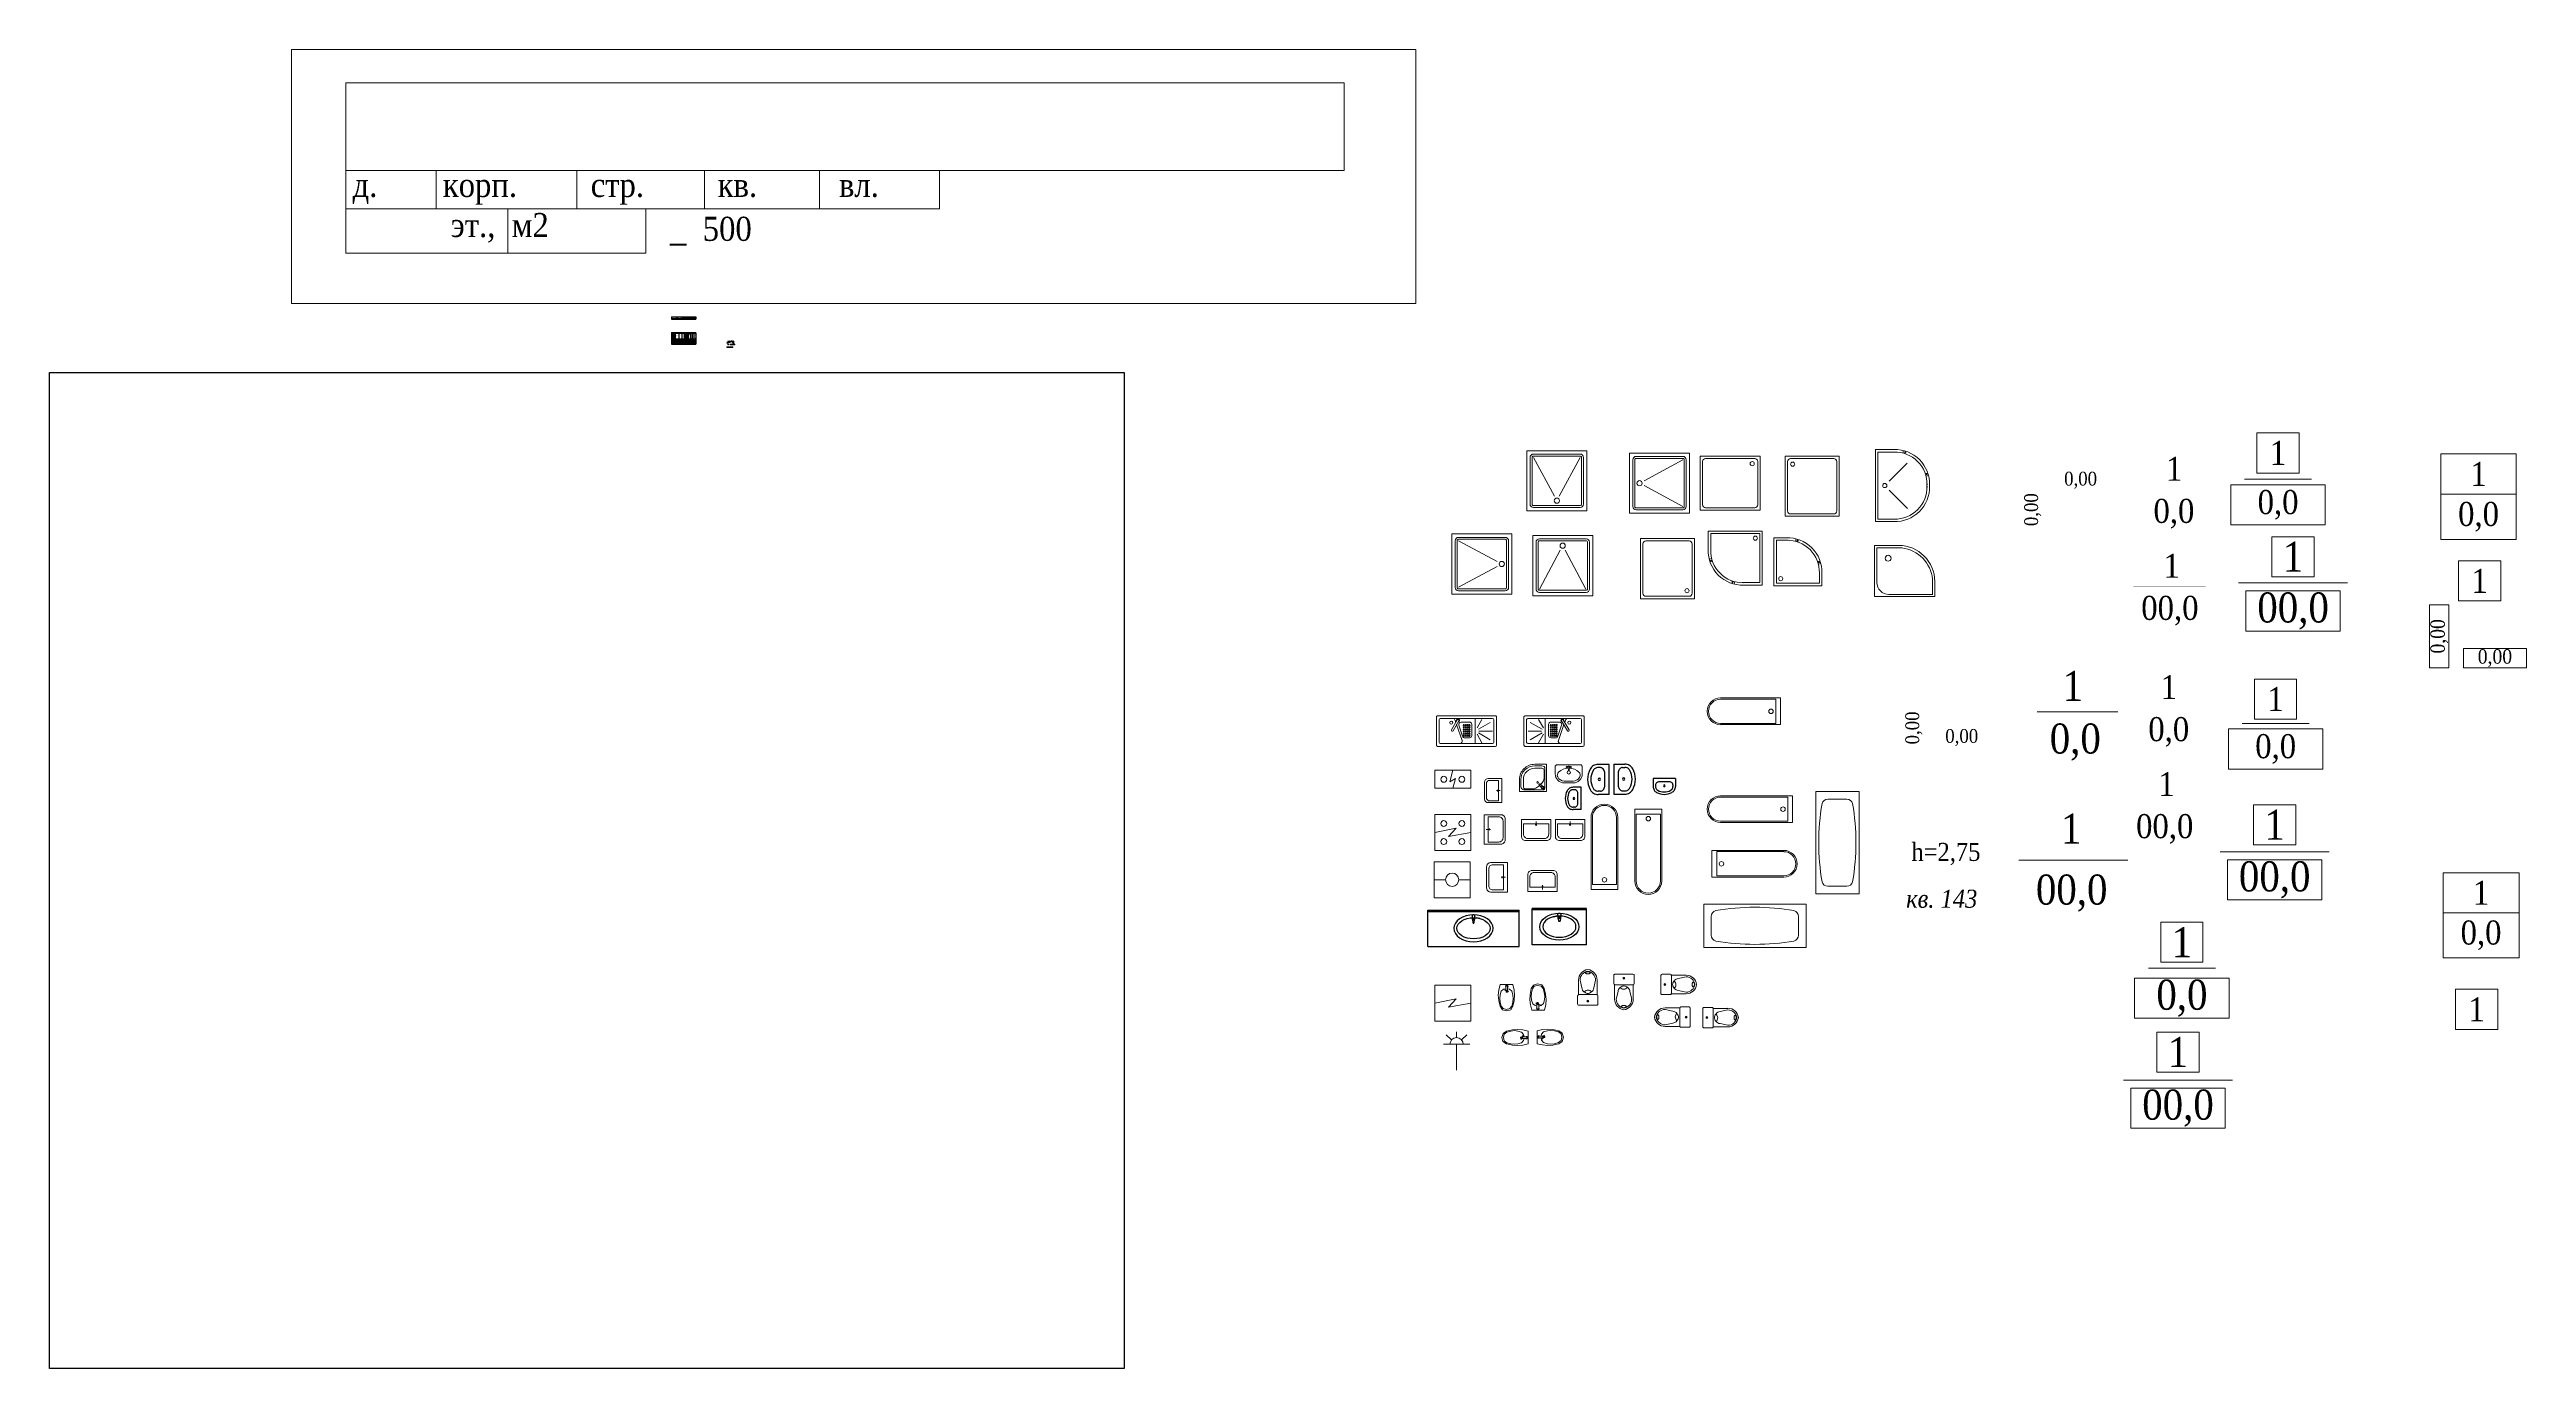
# Model space of a CAD drawing. Header units: millimetres. Extents: x -497 to 40677, y -388 to 21547.
import ezdxf

# ---------------------------------------------------------------- set-up
doc = ezdxf.new("R2010")
doc.units = ezdxf.units.MM
doc.linetypes.add('DASHED', pattern=[70, 50, -20])
for name, color, linetype in [('B-SANTECH', 123, 'Continuous'), ('MEBEL', 7, 'DASHED'), ('SANTEH', 30, 'Continuous'), ('ТОНКИЕ', 250, 'Continuous')]:
    doc.layers.add(name, color=color, linetype=linetype)
doc.styles.add('Annotative', font='times.ttf', dxfattribs={"width": 0.9})
doc.styles.get("Standard").update_dxf_attribs({"font": 'times.ttf', "width": 0.9, "height": 400})

# ---------------------------------------------------------------- blocks, each defined once
blk = doc.blocks.new('*T0')
at = {"color": 0, "lineweight": -2, "transparency": 16777216}
for p, q in [((0, -13), (400, -13)), ((0, -13), (0, -104)), ((0, -104), (400, -104)), ((0, -195), (400, -195)), ((0, -196), (400, -196)), ((400, -13), (400, -104))]:
    blk.add_line(p, q, dxfattribs=at)
at = {"color": 0, "linetype": 'ByBlock', "lineweight": -2, "transparency": 16777216}
for p, q in [((0, -104), (0, -186)), ((0, -112), (400, -112)), ((0, -113), (400, -113)), ((0, -122), (400, -122)), ((0, -131), (400, -131)), ((0, -140), (400, -140)), ((0, -149), (400, -149)), ((0, -158), (400, -158)), ((0, -168), (400, -168)), ((0, -177), (400, -177)), ((0, -186), (400, -186)), ((0, -186), (0, -196)), ((20, -13), (20, -104)), ((20, -104), (20, -112)), ((20, -113), (20, -186)), ((20, -186), (20, -195)), ((32, -13), (32, -104)), ((32, -104), (32, -112)), ((32, -113), (32, -186)), ((32, -186), (32, -195)), ((44, -13), (44, -104)), ((44, -104), (44, -112)), ((44, -113), (44, -186)), ((44, -186), (44, -195)), ((56, -13), (56, -104)), ((56, -104), (56, -112)), ((56, -113), (56, -186)), ((56, -186), (56, -195)), ((118, -13), (118, -104)), ((118, -104), (118, -112)), ((118, -113), (118, -186)), ((118, -186), (118, -195)), ((170, -13), (170, -104)), ((170, -104), (170, -112)), ((170, -113), (170, -186)), ((170, -186), (170, -195)), ((206, -13), (206, -104)), ((206, -26), (311, -26)), ((206, -104), (206, -112)), ((206, -113), (206, -186)), ((206, -186), (206, -195)), ((232, -26), (232, -104)), ((232, -35), (277, -35)), ((232, -104), (232, -112)), ((232, -113), (232, -186)), ((232, -186), (232, -195)), ((255, -35), (255, -104)), ((255, -104), (255, -112)), ((255, -113), (255, -186)), ((255, -186), (255, -195)), ((277, -26), (277, -104)), ((277, -104), (277, -112)), ((277, -113), (277, -186)), ((277, -186), (277, -195)), ((311, -13), (311, -104)), ((311, -104), (311, -112)), ((311, -113), (311, -186)), ((311, -186), (311, -195)), ((341, -13), (341, -104)), ((341, -104), (341, -112)), ((341, -113), (341, -186)), ((341, -186), (341, -195)), ((371, -13), (371, -104)), ((371, -104), (371, -112)), ((371, -113), (371, -186)), ((371, -186), (371, -195)), ((400, -104), (400, -186)), ((400, -186), (400, -196))]:
    blk.add_line(p, q, dxfattribs=at)
at = {"layer": 'Defpoints', "color": 8, "linetype": 'ByBlock', "lineweight": 0, "transparency": 16777216}
for p, q in [((0, 0), (400, 0)), ((0, 0), (0, -13)), ((20, 0), (20, -13)), ((32, 0), (32, -13)), ((44, 0), (44, -13)), ((56, 0), (56, -13)), ((118, 0), (118, -13)), ((170, 0), (170, -13)), ((206, 0), (206, -13)), ((232, 0), (232, -13)), ((255, 0), (255, -13)), ((277, 0), (277, -13)), ((311, 0), (311, -13)), ((341, 0), (341, -13)), ((371, 0), (371, -13)), ((400, 0), (400, -13))]:
    blk.add_line(p, q, dxfattribs=at)
at = {"color": 0, "lineweight": 9, "transparency": 16777216, "char_height": 4.5, "width": 87.6, "attachment_point": 5, "rotation": 90, "style": 'Annotative'}
for s, insert in [('Литера', (10, -58)), ('Этаж', (26, -58)), ('Номер помещения', (38, -58)), ('Высота', (326, -58)), ('Площадь помещений общего пользования', (356, -58)), ('Самовольно переустроенная или перепланированная площадь', (386, -58))]:
    blk.add_mtext(s, dxfattribs=dict(at, insert=insert))
at = {"color": 0, "lineweight": 9, "transparency": 16777216, "char_height": 4.5, "attachment_point": 5}
for s, insert, width in [('А', (10, -117), 17.37), ('1', (10, -108), 17.37), ('4', (50, -108), 8.89), ('1', (50, -117), 8.89), ('2', (50, -126), 8.89), ('3', (50, -135), 8.89), ('4', (50, -145), 8.89), ('5', (50, -154), 8.89), ('6', (50, -163), 8.89), ('7', (50, -172), 8.89), ('8', (50, -182), 8.89), ('Назначение помещений: жилая комната, кухня и т. д.', (87, -58), 58.48), ('кладовая', (87, -172), 58.48), ('коридор', (87, -117), 58.48), ('уборная', (87, -135), 58.48), ('лоджия', (87, -182), 58.48), ('ванная', (87, -126), 58.48), ('кухня', (87, -145), 58.48), ('жилая', (87, -154), 58.48), ('жилая', (87, -163), 58.48), ('5', (87, -108), 58.48), ('Формула подсчета площади частей помещения', (144, -58), 49.83), ('6', (144, -108), 49.83), ('{\\fTimes New Roman|b1|i1|c204|p18;\\L0,0}', (219, -6), 23.22), ('{\\fTimes New Roman|b1|i1|c204|p18;0,0}', (219, -191), 23.22), ('{\\fTimes New Roman|b1|i1|c204|p18;0,0}', (243, -191), 20.14), ('В том числе', (259, -20), 102.88), ('из нее', (255, -30), 42.68), ('{\\fTimes New Roman|b1|i1|c204|p18;0,0}', (266, -191), 19.55), ('{\\fTimes New Roman|b1|i1|c204|p18;0,0}', (294, -191), 30.98)]:
    blk.add_mtext(s, dxfattribs=dict(at, insert=insert, width=width))
at = {"color": 0, "lineweight": 9, "transparency": 16777216, "char_height": 4.5, "attachment_point": 5, "style": 'Annotative'}
for s, insert, width in [('2', (26, -108), 8.89), ('3', (38, -108), 8.89), ('{\\fTimes New Roman|b1|i0|c204|p18;Итого:}', (144, -191), 49.83), ('{\\fTimes New Roman|b1|i1|c204|p18;\\L0,0}', (188, -6), 32.21), ('{\\fTimes New Roman|b1|i1|c204|p18;0,0}', (188, -191), 32.21), ('7', (188, -108), 32.21), ('8', (219, -108), 23.22), ('{\\fTimes New Roman|b1|i1|c204|p18;\\L0,0}', (243, -6), 20.14), ('9', (243, -108), 20.14), ('{\\fTimes New Roman|b1|i1|c204|p18;\\L0,0}', (266, -6), 19.55), ('10', (266, -108), 19.55), ('{\\fTimes New Roman|b1|i1|c204|p18;\\L0,0}', (294, -6), 30.98), ('11', (294, -108), 30.98), ('2,70', (326, -117), 26.63), ('12', (326, -108), 26.63), ('13', (356, -108), 26.63), ('14', (386, -108), 26.63)]:
    blk.add_mtext(s, dxfattribs=dict(at, insert=insert, width=width))
at = {"color": 0, "lineweight": 9, "transparency": 16777216, "char_height": 4.5, "attachment_point": 5, "rotation": 90}
for s, insert, width in [('Номер по плану', (50, -58), 87.6), ('Площадь всех частей здания (комнат и помещений вспомогательного использования)', (188, -58), 87.6), ('Общая площадь', (219, -65), 74.6), ('жилая', (243, -69), 65.6), ('подсобная', (266, -69), 65.6), ('Площадь помещений вспомогательного использования с коэф.', (294, -65), 74.6)]:
    blk.add_mtext(s, dxfattribs=dict(at, insert=insert, width=width))
blk = doc.blocks.new('A$C36E53BB4')
at = {"layer": 'MEBEL', "linetype": 'ByBlock'}
for p, q in [((-27, 24), (1496, 24)), ((-27, -576), (-27, 24)), ((-27, 24), (1496, 24)), ((-27, -576), (-27, 24)), ((-27, 4), (1496, 4)), ((-27, 4), (1496, 4)), ((1496, -576), (1496, 24)), ((1496, -576), (1496, 24)), ((415, -232), (409, -276)), ((409, -276), (415, -320)), ((434, -190), (415, -232)), ((415, -320), (434, -362)), ((464, -151), (434, -190)), ((434, -362), (464, -401)), ((459, -276), (464, -242)), ((464, -310), (459, -276)), ((504, -116), (464, -151)), ((464, -242), (480, -209)), ((480, -343), (464, -310)), ((464, -401), (504, -435)), ((480, -209), (505, -179)), ((505, -373), (480, -343)), ((554, -88), (504, -116)), ((505, -179), (540, -152)), ((540, -400), (505, -373)), ((540, -152), (581, -130)), ((581, -422), (540, -400)), ((610, -68), (554, -88)), ((581, -130), (629, -114)), ((671, -55), (610, -68)), ((629, -114), (681, -104)), ((735, -50), (671, -55)), ((681, -104), (735, -101)), ((711, -67), (710, -72)), ((710, -72), (710, -76)), ((710, -76), (710, -80)), ((710, -80), (711, -85)), ((713, -63), (711, -67)), ((712, -68), (711, -73)), ((711, -73), (711, -77)), ((711, -74), (711, -75)), ((711, -75), (711, -76)), ((711, -77), (714, -117)), ((711, -78), (711, -77)), ((711, -78), (714, -118)), ((711, -85), (711, -85)), ((713, -64), (712, -68)), ((715, -60), (713, -63)), ((716, -61), (713, -64)), ((714, -117), (714, -121)), ((714, -118), (714, -122)), ((714, -121), (715, -124)), ((714, -122), (715, -125)), ((718, -57), (715, -60)), ((715, -124), (717, -127)), ((715, -125), (717, -128)), ((719, -58), (716, -61)), ((717, -127), (720, -130)), ((717, -128), (723, -180)), ((717, -128), (720, -131)), ((722, -54), (718, -57)), ((722, -55), (719, -58)), ((720, -130), (722, -133)), ((720, -131), (722, -133)), ((721, -116), (721, -101)), ((721, -101), (748, -101)), ((721, -102), (748, -102)), ((721, -118), (721, -116)), ((722, -120), (721, -118)), ((726, -52), (722, -54)), ((726, -53), (722, -55)), ((723, -122), (722, -120)), ((722, -133), (726, -135)), ((722, -133), (726, -135)), ((724, -124), (723, -122)), ((723, -180), (724, -182)), ((726, -126), (724, -124)), ((724, -182), (725, -184)), ((725, -184), (726, -186)), ((730, -51), (726, -52)), ((730, -52), (726, -53)), ((728, -127), (726, -126)), ((726, -135), (729, -136)), ((726, -135), (729, -136)), ((726, -186), (727, -187)), ((727, -187), (729, -189)), ((730, -128), (728, -127)), ((729, -136), (733, -137)), ((729, -136), (733, -136)), ((729, -189), (731, -189)), ((735, -51), (730, -51)), ((735, -52), (730, -52)), ((732, -129), (730, -128)), ((731, -189), (733, -190)), ((735, -129), (732, -129)), ((733, -136), (736, -136)), ((733, -137), (736, -137)), ((733, -190), (735, -190)), ((798, -55), (735, -50)), ((739, -51), (735, -51)), ((739, -52), (735, -52)), ((735, -101), (788, -104)), ((737, -129), (735, -129)), ((735, -190), (737, -190)), ((736, -137), (740, -136)), ((736, -136), (740, -136)), ((739, -128), (737, -129)), ((737, -190), (739, -189)), ((743, -52), (739, -51)), ((743, -53), (739, -52)), ((741, -127), (739, -128)), ((739, -189), (740, -189)), ((740, -136), (744, -135)), ((740, -136), (744, -135)), ((740, -189), (742, -187)), ((743, -126), (741, -127)), ((742, -187), (743, -186)), ((747, -54), (743, -52)), ((747, -55), (743, -53)), ((745, -124), (743, -126)), ((743, -186), (744, -184)), ((744, -135), (747, -133)), ((744, -135), (747, -133)), ((744, -184), (745, -182)), ((746, -122), (745, -124)), ((745, -182), (746, -180)), ((747, -120), (746, -122)), ((746, -180), (752, -128)), ((751, -57), (747, -54)), ((751, -58), (747, -55)), ((748, -118), (747, -120)), ((747, -133), (750, -130)), ((747, -133), (750, -131)), ((748, -101), (748, -116)), ((748, -116), (748, -118)), ((750, -130), (752, -127)), ((750, -131), (752, -128)), ((754, -60), (751, -57)), ((754, -61), (751, -58)), ((752, -127), (754, -124)), ((752, -128), (754, -125)), ((756, -63), (754, -60)), ((756, -64), (754, -61)), ((754, -124), (755, -121)), ((754, -125), (755, -122)), ((755, -121), (756, -117)), ((755, -122), (756, -118)), ((758, -67), (756, -63)), ((757, -68), (756, -64)), ((756, -117), (758, -77)), ((756, -118), (758, -78)), ((758, -73), (757, -68)), ((759, -72), (758, -67)), ((758, -77), (758, -73)), ((759, -75), (758, -74)), ((758, -76), (759, -75)), ((758, -78), (758, -77)), ((758, -85), (759, -80)), ((758, -85), (758, -85)), ((760, -76), (759, -72)), ((759, -80), (760, -76)), ((840, -114), (785, -104)), ((788, -104), (840, -114)), ((859, -68), (798, -55)), ((840, -114), (888, -130)), ((916, -88), (859, -68)), ((888, -130), (929, -152)), ((929, -400), (888, -422)), ((965, -116), (916, -88)), ((929, -152), (964, -179)), ((964, -373), (929, -400)), ((964, -179), (989, -209)), ((989, -343), (964, -373)), ((1005, -151), (965, -116)), ((965, -435), (1005, -401)), ((989, -209), (1005, -242)), ((1005, -310), (989, -343)), ((1036, -190), (1005, -151)), ((1005, -242), (1010, -276)), ((1010, -276), (1005, -310)), ((1005, -401), (1036, -362)), ((1054, -232), (1036, -190)), ((1036, -362), (1054, -320)), ((1060, -276), (1054, -232)), ((1054, -320), (1060, -276)), ((-27, -576), (1496, -576)), ((-27, -576), (1496, -576)), ((504, -435), (554, -464)), ((554, -464), (610, -484)), ((629, -438), (581, -422)), ((610, -484), (671, -497)), ((681, -448), (629, -438)), ((671, -497), (735, -502)), ((735, -451), (681, -448)), ((788, -448), (735, -451)), ((735, -502), (798, -497)), ((840, -438), (788, -448)), ((798, -497), (859, -484)), ((888, -422), (840, -438)), ((859, -484), (916, -464)), ((916, -464), (965, -435))]:
    blk.add_line(p, q, dxfattribs=at)
blk = doc.blocks.new('A$C125A4575')
at = {"layer": 'MEBEL', "linetype": 'Continuous'}
for p, q in [((863, -14), (-37, -14)), ((863, -14), (-37, -14)), ((-37, -614), (-37, -14)), ((863, -34), (-37, -34)), ((863, -34), (-37, -34)), ((88, -314), (94, -270)), ((94, -358), (88, -314)), ((94, -270), (112, -227)), ((112, -400), (94, -358)), ((112, -227), (142, -188)), ((142, -439), (112, -400)), ((143, -279), (138, -314)), ((138, -314), (143, -348)), ((142, -188), (183, -154)), ((159, -246), (143, -279)), ((143, -348), (159, -381)), ((184, -216), (159, -246)), ((159, -381), (184, -411)), ((183, -154), (232, -126)), ((218, -189), (184, -216)), ((184, -411), (218, -438)), ((260, -168), (218, -189)), ((232, -126), (289, -105)), ((308, -151), (260, -168)), ((289, -105), (350, -92)), ((359, -141), (308, -151)), ((308, -151), (363, -141)), ((350, -92), (413, -88)), ((413, -138), (359, -141)), ((388, -114), (389, -109)), ((389, -118), (388, -114)), ((389, -109), (390, -105)), ((389, -110), (390, -106)), ((389, -114), (389, -110)), ((389, -112), (389, -111)), ((389, -114), (389, -112)), ((392, -155), (389, -114)), ((389, -115), (389, -114)), ((392, -155), (389, -115)), ((390, -122), (389, -118)), ((390, -105), (392, -101)), ((390, -106), (392, -102)), ((390, -122), (390, -122)), ((392, -101), (394, -97)), ((392, -102), (394, -98)), ((393, -159), (392, -155)), ((393, -158), (392, -155)), ((394, -162), (393, -158)), ((394, -163), (393, -159)), ((394, -97), (397, -94)), ((394, -98), (397, -95)), ((396, -165), (394, -162)), ((396, -166), (394, -163)), ((402, -218), (395, -165)), ((398, -168), (396, -165)), ((398, -169), (396, -166)), ((397, -94), (401, -92)), ((397, -95), (401, -93)), ((401, -170), (398, -168)), ((401, -171), (398, -169)), ((400, -138), (400, -153)), ((427, -138), (400, -138)), ((427, -139), (400, -139)), ((400, -153), (400, -156)), ((400, -156), (400, -158)), ((400, -158), (401, -160)), ((401, -92), (405, -90)), ((401, -93), (405, -91)), ((401, -160), (403, -162)), ((404, -172), (401, -170)), ((404, -173), (401, -171)), ((403, -220), (402, -218)), ((403, -162), (404, -164)), ((403, -222), (403, -220)), ((404, -223), (403, -222)), ((404, -164), (406, -165)), ((408, -173), (404, -172)), ((408, -174), (404, -173)), ((406, -225), (404, -223)), ((405, -90), (409, -89)), ((405, -91), (409, -90)), ((406, -165), (409, -166)), ((407, -226), (406, -225)), ((409, -227), (407, -226)), ((411, -174), (408, -173)), ((411, -175), (408, -174)), ((409, -89), (413, -89)), ((409, -90), (413, -89)), ((409, -166), (411, -166)), ((411, -228), (409, -227)), ((411, -166), (413, -167)), ((415, -174), (411, -174)), ((415, -175), (411, -175)), ((413, -228), (411, -228)), ((413, -88), (477, -92)), ((413, -89), (418, -89)), ((413, -89), (418, -90)), ((467, -141), (413, -138)), ((413, -167), (416, -166)), ((415, -228), (413, -228)), ((419, -173), (415, -174)), ((419, -174), (415, -175)), ((417, -227), (415, -228)), ((416, -166), (418, -166)), ((419, -226), (417, -227)), ((418, -89), (422, -90)), ((418, -90), (422, -91)), ((418, -166), (420, -165)), ((422, -172), (419, -173)), ((422, -173), (419, -174)), ((421, -225), (419, -226)), ((420, -165), (422, -164)), ((422, -223), (421, -225)), ((422, -90), (426, -92)), ((422, -91), (426, -93)), ((422, -164), (424, -162)), ((425, -170), (422, -172)), ((425, -171), (422, -173)), ((423, -222), (422, -223)), ((424, -220), (423, -222)), ((424, -162), (425, -160)), ((431, -165), (424, -218)), ((424, -218), (424, -220)), ((425, -160), (426, -158)), ((428, -168), (425, -170)), ((428, -169), (425, -171)), ((426, -92), (429, -94)), ((426, -93), (429, -95)), ((426, -158), (427, -156)), ((427, -153), (427, -138)), ((427, -156), (427, -153)), ((431, -165), (428, -168)), ((431, -166), (428, -169)), ((429, -94), (432, -97)), ((429, -95), (432, -98)), ((432, -162), (431, -165)), ((432, -163), (431, -166)), ((432, -97), (435, -101)), ((432, -98), (434, -102)), ((434, -158), (432, -162)), ((434, -159), (432, -163)), ((434, -102), (436, -106)), ((437, -114), (434, -155)), ((437, -115), (434, -155)), ((434, -155), (434, -159)), ((434, -155), (434, -158)), ((435, -101), (437, -105)), ((436, -106), (437, -110)), ((437, -105), (438, -109)), ((437, -110), (437, -114)), ((437, -111), (437, -112)), ((437, -112), (437, -114)), ((437, -115), (437, -114)), ((438, -118), (437, -122)), ((437, -122), (437, -122)), ((438, -109), (438, -114)), ((438, -114), (438, -118)), ((519, -151), (467, -141)), ((477, -92), (538, -105)), ((566, -168), (519, -151)), ((538, -105), (594, -126)), ((608, -189), (566, -168)), ((594, -126), (644, -154)), ((642, -216), (608, -189)), ((608, -438), (642, -411)), ((668, -246), (642, -216)), ((642, -411), (668, -381)), ((644, -154), (684, -188)), ((684, -279), (668, -246)), ((668, -381), (684, -348)), ((684, -188), (714, -227)), ((689, -314), (684, -279)), ((684, -348), (689, -314)), ((714, -400), (684, -439)), ((714, -227), (733, -270)), ((733, -358), (714, -400)), ((733, -270), (739, -314)), ((739, -314), (733, -358)), ((863, -614), (863, -14)), ((863, -614), (863, -14)), ((863, -614), (-37, -614)), ((863, -614), (-37, -614)), ((183, -473), (142, -439)), ((232, -501), (183, -473)), ((218, -438), (260, -459)), ((289, -522), (232, -501)), ((260, -459), (308, -476)), ((350, -535), (289, -522)), ((308, -476), (359, -486)), ((413, -539), (350, -535)), ((359, -486), (413, -489)), ((413, -489), (467, -486)), ((477, -535), (413, -539)), ((467, -486), (519, -476)), ((538, -522), (477, -535)), ((519, -476), (566, -459)), ((594, -501), (538, -522)), ((566, -459), (608, -438)), ((644, -473), (594, -501)), ((684, -439), (644, -473))]:
    blk.add_line(p, q, dxfattribs=at)
blk = doc.blocks.new('A$C0AA73124')
at = {"layer": 'MEBEL', "linetype": 'ByBlock'}
for p, q in [((1, -41), (1, -223)), ((501, -41), (1, -41)), ((1, -223), (3, -244)), ((3, -244), (7, -263)), ((7, -263), (13, -283)), ((13, -283), (22, -301)), ((22, -301), (34, -317)), ((34, -317), (48, -332)), ((48, -332), (63, -345)), ((57, -174), (55, -187)), ((55, -187), (55, -223)), ((55, -223), (56, -236)), ((56, -236), (59, -249)), ((61, -162), (57, -174)), ((59, -249), (63, -261)), ((68, -151), (61, -162)), ((63, -261), (69, -273)), ((63, -345), (80, -356)), ((78, -140), (68, -151)), ((69, -273), (76, -283)), ((76, -283), (85, -293)), ((90, -131), (78, -140)), ((80, -356), (121, -375)), ((85, -293), (95, -301)), ((104, -124), (90, -131)), ((95, -301), (106, -308)), ((119, -119), (104, -124)), ((106, -308), (140, -324)), ((135, -115), (119, -119)), ((121, -375), (163, -388)), ((152, -114), (135, -115)), ((140, -324), (176, -336)), ((152, -114), (152, -114)), ((350, -114), (152, -114)), ((163, -388), (207, -397)), ((176, -336), (213, -343)), ((207, -397), (251, -399)), ((213, -343), (251, -345)), ((238, -192), (232, -206)), ((232, -206), (238, -219)), ((251, -187), (238, -192)), ((238, -219), (251, -225)), ((265, -192), (251, -187)), ((251, -225), (265, -219)), ((251, -345), (289, -343)), ((251, -399), (296, -397)), ((270, -206), (265, -192)), ((265, -219), (270, -206)), ((289, -343), (326, -336)), ((296, -397), (339, -388)), ((326, -336), (362, -324)), ((339, -388), (382, -375)), ((350, -114), (350, -114)), ((367, -115), (350, -114)), ((362, -324), (396, -308)), ((383, -119), (367, -115)), ((382, -375), (422, -356)), ((398, -124), (383, -119)), ((396, -308), (407, -301)), ((412, -131), (398, -124)), ((407, -301), (417, -293)), ((424, -140), (412, -131)), ((417, -293), (426, -283)), ((422, -356), (439, -345)), ((434, -151), (424, -140)), ((426, -283), (433, -273)), ((433, -273), (439, -261)), ((441, -162), (434, -151)), ((439, -261), (443, -249)), ((439, -345), (455, -332)), ((445, -174), (441, -162)), ((443, -249), (446, -236)), ((447, -187), (445, -174)), ((446, -236), (447, -223)), ((447, -187), (447, -223)), ((455, -332), (468, -317)), ((468, -317), (480, -301)), ((480, -301), (489, -283)), ((489, -283), (496, -263)), ((496, -263), (500, -244)), ((500, -244), (501, -223)), ((501, -41), (501, -223))]:
    blk.add_line(p, q, dxfattribs=at)
blk = doc.blocks.new('*T6')
at = {"layer": 'Defpoints', "color": 8, "linetype": 'ByBlock', "lineweight": 0, "transparency": 16777216}
for p, q in [((0, 0), (100, 0)), ((0, 0), (0, -10)), ((100, 0), (100, -10)), ((0, -10), (100, -10))]:
    blk.add_line(p, q, dxfattribs=at)
at = {"color": 0, "lineweight": 9, "transparency": 16777216, "insert": (50, -5), "char_height": 4, "width": 96.82, "attachment_point": 5}
blk.add_mtext('##', dxfattribs=at)
blk = doc.blocks.new('*T7')
at = {"layer": 'Defpoints', "color": 8, "linetype": 'ByBlock', "lineweight": 0, "transparency": 16777216}
for p, q in [((0, 0), (33, 0)), ((0, 0), (0, -10)), ((33, 0), (33, -10)), ((0, -10), (33, -10))]:
    blk.add_line(p, q, dxfattribs=at)
at = {"color": 0, "lineweight": 9, "transparency": 16777216, "insert": (17, -5), "char_height": 5, "width": 30.45, "attachment_point": 5}
blk.add_mtext('##', dxfattribs=at)
blk = doc.blocks.new('*T8')
at = {"layer": 'Defpoints', "color": 8, "linetype": 'ByBlock', "lineweight": 0, "transparency": 16777216}
for p, q in [((0, 0), (30, 0)), ((0, 0), (0, -10)), ((30, 0), (30, -10)), ((0, -10), (30, -10))]:
    blk.add_line(p, q, dxfattribs=at)
at = {"color": 0, "lineweight": 9, "transparency": 16777216, "insert": (15, -5), "char_height": 5, "width": 27, "attachment_point": 5}
blk.add_mtext('##', dxfattribs=at)
blk = doc.blocks.new('*T9')
at = {"layer": 'Defpoints', "color": 8, "linetype": 'ByBlock', "lineweight": 0, "transparency": 16777216}
for p, q in [((0, 0), (17, 0)), ((0, 0), (0, -10)), ((17, 0), (17, -10)), ((0, -10), (17, -10))]:
    blk.add_line(p, q, dxfattribs=at)
at = {"color": 0, "lineweight": 9, "transparency": 16777216, "insert": (8, -5), "char_height": 5, "width": 13.71, "attachment_point": 5}
blk.add_mtext('##', dxfattribs=at)
blk = doc.blocks.new('*T10')
at = {"layer": 'Defpoints', "color": 8, "linetype": 'ByBlock', "lineweight": 0, "transparency": 16777216}
for p, q in [((0, 0), (17, 0)), ((0, 0), (0, -10)), ((17, 0), (17, -10)), ((0, -10), (17, -10))]:
    blk.add_line(p, q, dxfattribs=at)
at = {"color": 0, "lineweight": 9, "transparency": 16777216, "insert": (8, -5), "char_height": 5, "width": 13.88, "attachment_point": 5}
blk.add_mtext('##', dxfattribs=at)
blk = doc.blocks.new('*T11')
at = {"layer": 'Defpoints', "color": 8, "linetype": 'ByBlock', "lineweight": 0, "transparency": 16777216}
for p, q in [((0, 0), (13, 0)), ((0, 0), (0, -10)), ((13, 0), (13, -10)), ((0, -10), (13, -10))]:
    blk.add_line(p, q, dxfattribs=at)
at = {"color": 0, "lineweight": 9, "transparency": 16777216, "insert": (7, -5), "char_height": 5, "width": 10.48, "attachment_point": 5}
blk.add_mtext('--', dxfattribs=at)
blk = doc.blocks.new('*T12')
at = {"layer": 'Defpoints', "color": 8, "linetype": 'ByBlock', "lineweight": 0, "transparency": 16777216}
for p, q in [((0, 0), (82, 0)), ((0, 0), (0, -12)), ((82, 0), (82, -12)), ((0, -12), (82, -12))]:
    blk.add_line(p, q, dxfattribs=at)
at = {"color": 0, "lineweight": 9, "transparency": 16777216, "insert": (2, -6), "char_height": 5, "width": 78.69, "attachment_point": 4}
blk.add_mtext('##', dxfattribs=at)
blk = doc.blocks.new('*T13')
at = {"layer": 'Defpoints', "color": 8, "linetype": 'ByBlock', "lineweight": 0, "transparency": 16777216}
for p, q in [((0, 0), (100, 0)), ((0, 0), (0, -10)), ((100, 0), (100, -10)), ((0, -10), (100, -10))]:
    blk.add_line(p, q, dxfattribs=at)
at = {"color": 0, "lineweight": 9, "transparency": 16777216, "insert": (50, -5), "char_height": 5, "width": 96.82, "attachment_point": 5, "style": 'Annotative'}
blk.add_mtext('-- этаж', dxfattribs=at)
blk = doc.blocks.new('унитаз')
at = {"lineweight": 9}
blk.add_line((-287, -98), (-418, -129), dxfattribs=at)
at = {"layer": 'ТОНКИЕ', "color": 0, "lineweight": 9, "ltscale": 100}
for p, q in [((-174, 154), (-418, 154)), ((-287, 98), (-418, 129)), ((-174, -154), (-418, -154))]:
    blk.add_line(p, q, dxfattribs=at)
for points in [[(-556, 1, -0.049911), (-555, 17, -0.063732), (-551, 29, -0.103622), (-544, 38, -0.177768), (-537, 40, -0.177768), (-531, 38, -0.103622), (-524, 29, -0.063732), (-520, 17, -0.049911), (-518, 1, -0.049911)], [(-556, 1, 0.049911), (-555, -15, 0.063732), (-551, -26, 0.103622), (-544, -35, 0.177768), (-537, -38, 0.177768), (-531, -35, 0.103622), (-524, -26, 0.063732), (-520, -15, 0.049911), (-518, 1, 0.049911)], [(-194, 0, 0.046371), (-200, 26, 0.088923), (-220, 64, 0.104957), (-252, 90, 0.120011), (-287, 98, 0.120011)], [(-194, 0, -0.046371), (-200, -26, -0.088923), (-220, -64, -0.104957), (-252, -90, -0.120011), (-287, -98, -0.120011)]]:
    blk.add_lwpolyline(points, format="xyb", dxfattribs=at)
blk.add_lwpolyline([(0, 150), (0, -150, -0.414214), (-19, -169), (-155, -169, -0.414214), (-174, -150), (-174, 150, -0.414214), (-155, 169), (-19, 169, -0.414214)], format="xyb", close=True, dxfattribs=at)
for radius in [14.6, 4.86]:
    blk.add_circle((-67, 0), radius, dxfattribs=at)
for centre, radius, start, end in [((-418, -21), 175, 90, 173.1637), ((-418, 21), 175, 186.8363, 270), ((-418, -21), 149, 90, 171.9966), ((-418, 21), 149, 188.0034, 270), ((-174, 5), 74.1, 128.0102, 180.9041), ((-174, 3), 74.1, 179.0959, 231.9898)]:
    blk.add_arc(centre, radius, start, end, dxfattribs=at)
blk = doc.blocks.new('ванна')
at = {"lineweight": 9}
for p, q in [((-1196, 223), (0, 223)), ((-1196, 201), (-81, 201)), ((-81, 201), (-81, -201)), ((0, 223), (0, -223)), ((-1196, -201), (-81, -201)), ((-1196, -223), (0, -223))]:
    blk.add_line(p, q, dxfattribs=at)
blk.add_circle((-159, 0), 37.3, dxfattribs=at)
for radius in [223, 201]:
    blk.add_arc((-1196, 0), radius, 90, 270, dxfattribs=at)
blk = doc.blocks.new('раковина')
at = {"color": 0, "lineweight": 9}
for p, q in [((-35, 0), (-107, 0)), ((-89, 14), (-89, -14))]:
    blk.add_line(p, q, dxfattribs=at)
blk.add_lwpolyline([(0, 245), (-280, 245, 0.414214), (-350, 175), (-350, -175, 0.414214), (-280, -245), (0, -245)], format="xyb", close=True, dxfattribs=at)
blk.add_lwpolyline([(-70, 210), (-245, 210, 0.414214), (-315, 140), (-315, -140, 0.414214), (-245, -210), (-70, -210), (-70, -70)], format="xyb", dxfattribs=at)
blk.add_lwpolyline([(-70, -66), (-70, 210)], dxfattribs=at)
blk = doc.blocks.new('плита')
at = {"lineweight": 9}
blk.add_lwpolyline([(300, 300), (300, -300), (-300, -300), (-300, 300)], close=True, dxfattribs=at)
for centre in [(-150, 150), (150, 150), (-150, -150), (150, -150)]:
    blk.add_circle(centre, 50, dxfattribs=at)
blk = doc.blocks.new('*T23')
at = {"layer": 'Defpoints', "color": 8, "linetype": 'ByBlock', "lineweight": 0, "transparency": 16777216}
for p, q in [((0, 0), (700, 0)), ((0, 0), (0, -667)), ((700, 0), (700, -667)), ((0, -667), (700, -667))]:
    blk.add_line(p, q, dxfattribs=at)
at = {"color": 0, "lineweight": 30, "transparency": 16777216, "insert": (350, -333), "char_height": 500, "width": 500, "attachment_point": 5}
blk.add_mtext('1', dxfattribs=at)
blk = doc.blocks.new('*T24')
at = {"layer": 'Defpoints', "color": 8, "linetype": 'ByBlock', "lineweight": 0, "transparency": 16777216}
for p, q in [((0, 0), (1571, 0)), ((0, 0), (0, -667)), ((1571, 0), (1571, -667)), ((0, -667), (1571, -667))]:
    blk.add_line(p, q, dxfattribs=at)
at = {"color": 0, "lineweight": 30, "transparency": 16777216, "insert": (786, -333), "char_height": 500, "width": 1371.13, "attachment_point": 5}
blk.add_mtext('0,0', dxfattribs=at)
blk = doc.blocks.new('*T25')
at = {"layer": 'Defpoints', "color": 8, "linetype": 'ByBlock', "lineweight": 0, "transparency": 16777216}
for p, q in [((0, 0), (700, 0)), ((0, 0), (0, -667)), ((700, 0), (700, -667)), ((0, -667), (700, -667))]:
    blk.add_line(p, q, dxfattribs=at)
at = {"color": 0, "lineweight": 30, "transparency": 16777216, "insert": (350, -333), "char_height": 500, "width": 500, "attachment_point": 5}
blk.add_mtext('1', dxfattribs=at)
blk = doc.blocks.new('*T26')
at = {"layer": 'Defpoints', "color": 8, "linetype": 'ByBlock', "lineweight": 0, "transparency": 16777216}
for p, q in [((0, 0), (1571, 0)), ((0, 0), (0, -667)), ((1571, 0), (1571, -667)), ((0, -667), (1571, -667))]:
    blk.add_line(p, q, dxfattribs=at)
at = {"color": 0, "lineweight": 30, "transparency": 16777216, "insert": (786, -333), "char_height": 500, "width": 1371.13, "attachment_point": 5}
blk.add_mtext('00,0', dxfattribs=at)
blk = doc.blocks.new('*T27')
at = {"layer": 'Defpoints', "color": 8, "linetype": 'ByBlock', "lineweight": 0, "transparency": 16777216}
for p, q in [((0, 0), (700, 0)), ((0, 0), (0, -667)), ((700, 0), (700, -667)), ((0, -667), (700, -667))]:
    blk.add_line(p, q, dxfattribs=at)
at = {"color": 0, "lineweight": 30, "transparency": 16777216, "insert": (350, -333), "char_height": 400, "width": 500, "attachment_point": 5}
blk.add_mtext('1', dxfattribs=at)
blk = doc.blocks.new('*T28')
at = {"layer": 'Defpoints', "color": 8, "linetype": 'ByBlock', "lineweight": 0, "transparency": 16777216}
for p, q in [((0, 0), (1571, 0)), ((0, 0), (0, -667)), ((1571, 0), (1571, -667)), ((0, -667), (1571, -667))]:
    blk.add_line(p, q, dxfattribs=at)
at = {"color": 0, "lineweight": 30, "transparency": 16777216, "insert": (786, -333), "char_height": 400, "width": 1371.13, "attachment_point": 5}
blk.add_mtext('0,0', dxfattribs=at)
blk = doc.blocks.new('*T29')
at = {"layer": 'Defpoints', "color": 8, "linetype": 'ByBlock', "lineweight": 0, "transparency": 16777216}
for p, q in [((0, 0), (700, 0)), ((0, 0), (0, -667)), ((700, 0), (700, -667)), ((0, -667), (700, -667))]:
    blk.add_line(p, q, dxfattribs=at)
at = {"color": 0, "lineweight": 30, "transparency": 16777216, "insert": (350, -333), "char_height": 500, "width": 500, "attachment_point": 5}
blk.add_mtext('1', dxfattribs=at)
blk = doc.blocks.new('*T30')
at = {"layer": 'Defpoints', "color": 8, "linetype": 'ByBlock', "lineweight": 0, "transparency": 16777216}
for p, q in [((0, 0), (1571, 0)), ((0, 0), (0, -667)), ((1571, 0), (1571, -667)), ((0, -667), (1571, -667))]:
    blk.add_line(p, q, dxfattribs=at)
at = {"color": 0, "lineweight": 30, "transparency": 16777216, "insert": (786, -333), "char_height": 500, "width": 1371.13, "attachment_point": 5}
blk.add_mtext('00,0', dxfattribs=at)
blk = doc.blocks.new('*T31')
at = {"layer": 'Defpoints', "color": 8, "linetype": 'ByBlock', "lineweight": 0, "transparency": 16777216}
for p, q in [((0, 0), (700, 0)), ((0, 0), (0, -667)), ((700, 0), (700, -667)), ((0, -667), (700, -667))]:
    blk.add_line(p, q, dxfattribs=at)
at = {"color": 0, "lineweight": 30, "transparency": 16777216, "insert": (350, -333), "char_height": 400, "width": 500, "attachment_point": 5}
blk.add_mtext('1', dxfattribs=at)
blk = doc.blocks.new('*T32')
at = {"layer": 'Defpoints', "color": 8, "linetype": 'ByBlock', "lineweight": 0, "transparency": 16777216}
for p, q in [((0, 0), (1571, 0)), ((0, 0), (0, -667)), ((1571, 0), (1571, -667)), ((0, -667), (1571, -667))]:
    blk.add_line(p, q, dxfattribs=at)
at = {"color": 0, "lineweight": 30, "transparency": 16777216, "insert": (786, -333), "char_height": 400, "width": 1371.13, "attachment_point": 5}
blk.add_mtext('0,0', dxfattribs=at)
blk = doc.blocks.new('*T33')
at = {"layer": 'Defpoints', "color": 8, "linetype": 'ByBlock', "lineweight": 0, "transparency": 16777216}
for p, q in [((0, 0), (700, 0)), ((0, 0), (0, -667)), ((700, 0), (700, -667)), ((0, -667), (700, -667))]:
    blk.add_line(p, q, dxfattribs=at)
at = {"color": 0, "lineweight": 30, "transparency": 16777216, "insert": (350, -333), "char_height": 500, "width": 500, "attachment_point": 5}
blk.add_mtext('1', dxfattribs=at)
blk = doc.blocks.new('*T34')
at = {"layer": 'Defpoints', "color": 8, "linetype": 'ByBlock', "lineweight": 0, "transparency": 16777216}
for p, q in [((0, 0), (1571, 0)), ((0, 0), (0, -667)), ((1571, 0), (1571, -667)), ((0, -667), (1571, -667))]:
    blk.add_line(p, q, dxfattribs=at)
at = {"color": 0, "lineweight": 30, "transparency": 16777216, "insert": (786, -333), "char_height": 500, "width": 1371.13, "attachment_point": 5}
blk.add_mtext('00,0', dxfattribs=at)
blk = doc.blocks.new('*T35')
at = {"color": 0, "lineweight": 9, "transparency": 16777216}
blk.add_line((0, -667), (1255, -667), dxfattribs=at)
at = {"layer": 'Defpoints', "color": 8, "linetype": 'ByBlock', "lineweight": 0, "transparency": 16777216}
for p, q in [((0, 0), (1255, 0)), ((0, 0), (0, -1422)), ((1255, 0), (1255, -1422)), ((0, -1422), (1255, -1422))]:
    blk.add_line(p, q, dxfattribs=at)
at = {"color": 0, "lineweight": 30, "transparency": 16777216, "char_height": 400, "width": 1055.02, "attachment_point": 5}
for s, insert in [('1', (628, -333)), ('0,0', (628, -1045))]:
    blk.add_mtext(s, dxfattribs=dict(at, insert=insert))
blk = doc.blocks.new('*T36')
at = {"color": 0, "lineweight": 9, "transparency": 16777216}
blk.add_line((0, -667), (1264, -667), dxfattribs=at)
at = {"layer": 'Defpoints', "color": 8, "linetype": 'ByBlock', "lineweight": 0, "transparency": 16777216}
for p, q in [((0, 0), (1264, 0)), ((0, 0), (0, -1415)), ((1264, 0), (1264, -1415)), ((0, -1415), (1264, -1415))]:
    blk.add_line(p, q, dxfattribs=at)
at = {"color": 0, "lineweight": 30, "transparency": 16777216, "char_height": 400, "width": 1064.17, "attachment_point": 5}
for s, insert in [('1', (632, -333)), ('0,0', (632, -1041))]:
    blk.add_mtext(s, dxfattribs=dict(at, insert=insert))
blk = doc.blocks.new('*T37')
at = {"layer": 'Defpoints', "color": 8, "linetype": 'ByBlock', "lineweight": 0, "transparency": 16777216}
for p, q in [((0, 0), (700, 0)), ((0, 0), (0, -667)), ((700, 0), (700, -667)), ((0, -667), (700, -667))]:
    blk.add_line(p, q, dxfattribs=at)
at = {"color": 0, "lineweight": 30, "transparency": 16777216, "insert": (350, -333), "char_height": 400, "width": 500, "attachment_point": 5}
blk.add_mtext('1', dxfattribs=at)
blk = doc.blocks.new('*T38')
at = {"layer": 'Defpoints', "color": 8, "linetype": 'ByBlock', "lineweight": 0, "transparency": 16777216}
for p, q in [((0, 0), (700, 0)), ((0, 0), (0, -667)), ((700, 0), (700, -667)), ((0, -667), (700, -667))]:
    blk.add_line(p, q, dxfattribs=at)
at = {"color": 0, "lineweight": 30, "transparency": 16777216, "insert": (350, -333), "char_height": 400, "width": 500, "attachment_point": 5}
blk.add_mtext('1', dxfattribs=at)
blk = doc.blocks.new('*T39')
at = {"layer": 'Defpoints', "color": 8, "linetype": 'ByBlock', "lineweight": 0, "transparency": 16777216}
for p, q in [((0, 0), (1047, 0)), ((0, 0), (0, -320)), ((1047, 0), (1047, -320)), ((0, -320), (1047, -320))]:
    blk.add_line(p, q, dxfattribs=at)
at = {"color": 0, "lineweight": 30, "transparency": 16777216, "insert": (523, -160), "char_height": 240, "width": 846.79, "attachment_point": 5, "style": 'Annotative'}
blk.add_mtext('0,00', dxfattribs=at)
blk = doc.blocks.new('*T40')
at = {"layer": 'Defpoints', "color": 8, "linetype": 'ByBlock', "lineweight": 0, "transparency": 16777216}
for p, q in [((0, 0), (0, 1047)), ((0, 1047), (320, 1047)), ((320, 0), (320, 1047)), ((0, 0), (320, 0))]:
    blk.add_line(p, q, dxfattribs=at)
at = {"color": 0, "lineweight": 30, "transparency": 16777216, "insert": (160, 523), "char_height": 240, "width": 846.79, "attachment_point": 5, "rotation": 90, "style": 'Annotative'}
blk.add_mtext('0,00', dxfattribs=at)
blk = doc.blocks.new('*T41')
at = {"color": 0, "linetype": 'ByBlock', "lineweight": -2, "transparency": 16777216}
for p, q in [((0, 0), (400, 0)), ((0, 0), (0, -28)), ((85, 0), (85, -28)), ((168, 0), (168, -28)), ((286, 0), (286, -28)), ((400, 0), (400, -28)), ((0, -28), (400, -28)), ((0, -28), (0, -37)), ((0, -37), (400, -37)), ((85, -28), (85, -37)), ((168, -19), (400, -19)), ((168, -28), (168, -37)), ((228, -19), (228, -28)), ((228, -28), (228, -37)), ((286, -28), (286, -37)), ((340, -19), (340, -28)), ((340, -28), (340, -37)), ((400, -28), (400, -37))]:
    blk.add_line(p, q, dxfattribs=at)
at = {"color": 0, "lineweight": 9, "transparency": 16777216, "char_height": 4.5, "attachment_point": 5, "style": 'Annotative'}
for s, insert, width in [('Дата обследования', (43, -14), 82.14), ('{\\fTimes New Roman|b0|i1|c204|p18;15.07.2022 г.}', (43, -33), 82.14), ('{\\fTimes New Roman|b0|i1|c204|p18;20.07.2022 г.}', (127, -33), 79.99), ('{\\fTimes New Roman|b0|i1|c204|p18;Секретарева Н. В.}', (198, -33), 56.99), ('Подпись', (257, -23), 54.59), ('{\\fTimes New Roman|b0|i1|c204|p18;Лобанов С. В.}', (313, -33), 51.69), ('ФИО', (313, -23), 51.69), ('Проверил', (343, -9), 111), ('Подпись', (370, -23), 56.31)]:
    blk.add_mtext(s, dxfattribs=dict(at, insert=insert, width=width))
at = {"color": 0, "lineweight": 9, "transparency": 16777216, "char_height": 4.5, "attachment_point": 5}
for s, insert, width in [('Дата составления', (127, -14), 79.99), ('ФИО', (198, -23), 56.99), ('Выполнил', (227, -9), 114.58)]:
    blk.add_mtext(s, dxfattribs=dict(at, insert=insert, width=width))

msp = doc.modelspace()

# ---------------------------------------------------------------- hatches: boundary and pattern name
at = {"lineweight": 9, "ltscale": 600}
h = msp.add_hatch(color=256, dxfattribs=at)
edge = h.paths.add_edge_path()
edge.add_line((24747, 9609), (24747, 9617))
edge.add_ellipse((24757, 9619), major_axis=(10.1, 0), ratio=1, start_angle=540, end_angle=550.1755, ccw=False)
edge.add_arc((24757, 9619), 10.1, 450, 540, ccw=False)
edge.add_line((24757, 9629), (24757, 9630))
edge.add_line((24757, 9630), (24749, 9630))
edge.add_arc((24757, 9619), 13.4, 844.6981, 946.4848)
h.paths.add_polyline_path([(24757, 9630), (24764, 9630, 0.152567), (24757, 9632)])
h.paths.add_polyline_path([(24749, 9630), (24757, 9630), (24757, 9632, 0.152567)])
h.paths.add_polyline_path([(24767, 9617), (24766, 9609, 0.475833), (24764, 9630), (24757, 9630), (24757, 9629, -0.46724)])

# ---------------------------------------------------------------- linework, layer by layer
at = {"lineweight": 9}
for p, q in [((25058, 14875), (25058, 13875)), ((25765, 14836), (25765, 13836)), ((24519, 14118), (24172, 14764)), ((24599, 14118), (24946, 14764)), ((26009, 14375), (26654, 14722)), ((30081, 14366), (30382, 14667)), ((26009, 14294), (26654, 13947)), ((30085, 14219), (30390, 13914)), ((24058, 13875), (25058, 13875)), ((26765, 13836), (25765, 13836)), ((22812, 13490), (23812, 13490)), ((23569, 13031), (22923, 13378)), ((23812, 12490), (23812, 13490)), ((24157, 12464), (24157, 13464)), ((25157, 13464), (24157, 13464)), ((24616, 13220), (24269, 12575)), ((24696, 13220), (25043, 12575)), ((29841, 13299), (29841, 12449)), ((29841, 13299), (30241, 13299)), ((29879, 12915), (29879, 13257)), ((29879, 13257), (30297, 13257)), ((23569, 12951), (22923, 12604)), ((29879, 12685), (29879, 12915)), ((29841, 12449), (30841, 12449)), ((30418, 12485), (30079, 12485)), ((30418, 12485), (30808, 12485)), ((30805, 12485), (30805, 12736)), ((30841, 12449), (30841, 12699)), ((27282, 10764), (27794, 10764)), ((27282, 10743), (27794, 10743)), ((27794, 10764), (28278, 10764)), ((27794, 10743), (28197, 10743)), ((28197, 10743), (28197, 10340)), ((28278, 10764), (28278, 10319)), ((27282, 10340), (27794, 10340)), ((27282, 10319), (27794, 10319)), ((27794, 10340), (28197, 10340)), ((27794, 10319), (28278, 10319)), ((33883, 10533), (32543, 10533)), ((37065, 10339), (35950, 10339)), ((22530, 9561), (23130, 9561)), ((22830, 9561), (22778, 9367)), ((22778, 9367), (22877, 9424)), ((22877, 9424), (22830, 9261)), ((29582, 9206), (28862, 9206)), ((28862, 9206), (28862, 7506)), ((29065, 9081), (29222, 9081)), ((29379, 9081), (29222, 9081)), ((29582, 9206), (29582, 7506)), ((25127, 8775), (25127, 7580)), ((25149, 8775), (25149, 7661)), ((25552, 8775), (25552, 7661)), ((25573, 8775), (25573, 7580)), ((25856, 7719), (25856, 8914)), ((25856, 8914), (26302, 8914)), ((25878, 8833), (26280, 8833)), ((25878, 7719), (25878, 8833)), ((26280, 7719), (26280, 8833)), ((26302, 7719), (26302, 8914)), ((22530, 8525), (22883, 8599)), ((22883, 8599), (22757, 8458)), ((22757, 8458), (23130, 8525)), ((27136, 7783), (27136, 8228)), ((28331, 8228), (27136, 8228)), ((27216, 7804), (27216, 8207)), ((28331, 8207), (27216, 8207)), ((34051, 8065), (32241, 8065)), ((37397, 8203), (35587, 8203)), ((22518, 7740), (22708, 7740)), ((22928, 7740), (23118, 7740)), ((25573, 7580), (25127, 7580)), ((25552, 7661), (25149, 7661)), ((28331, 7783), (27136, 7783)), ((28331, 7804), (27216, 7804)), ((29582, 7506), (28862, 7506)), ((29065, 7631), (29222, 7631)), ((29379, 7631), (29222, 7631)), ((27001, 7334), (27001, 6614)), ((27001, 7334), (28701, 7334)), ((27126, 7130), (27126, 6974)), ((28576, 7130), (28576, 6974)), ((28701, 7334), (28701, 6614)), ((27001, 6614), (28701, 6614)), ((27126, 6817), (27126, 6974)), ((28576, 6817), (28576, 6974)), ((35507, 6267), (34392, 6267)), ((23586, 5820), (23594, 5905)), ((23593, 5733), (23586, 5820)), ((23594, 5905), (23615, 5995)), ((23609, 5766), (23615, 5825)), ((23615, 5705), (23609, 5766)), ((23615, 5995), (23829, 5995)), ((23615, 5825), (23633, 5887)), ((23633, 5887), (23672, 5920)), ((23672, 5920), (23711, 5928)), ((23714, 5905), (23684, 5909)), ((23715, 5902), (23702, 5897)), ((23705, 5971), (23704, 5962)), ((23710, 5978), (23705, 5971)), ((23717, 5983), (23710, 5978)), ((23711, 5965), (23715, 5971)), ((23711, 5966), (23711, 5965)), ((23711, 5909), (23711, 5965)), ((23715, 5902), (23711, 5909)), ((23715, 5971), (23721, 5975)), ((23715, 5882), (23715, 5903)), ((23720, 5899), (23715, 5902)), ((23725, 5882), (23715, 5882)), ((23725, 5985), (23717, 5983)), ((23717, 5873), (23717, 5882)), ((23718, 5871), (23717, 5873)), ((23721, 5869), (23718, 5871)), ((23726, 5897), (23720, 5899)), ((23721, 5975), (23726, 5976)), ((23726, 5868), (23721, 5869)), ((23733, 5984), (23725, 5985)), ((23726, 5882), (23725, 5882)), ((23726, 5976), (23732, 5975)), ((23732, 5899), (23726, 5897)), ((23726, 5882), (23726, 5882)), ((23738, 5882), (23726, 5882)), ((23730, 5869), (23726, 5868)), ((23734, 5870), (23730, 5869)), ((23732, 5975), (23737, 5971)), ((23737, 5902), (23732, 5899)), ((23741, 5980), (23733, 5984)), ((23736, 5873), (23734, 5870)), ((23736, 5882), (23736, 5873)), ((23737, 5971), (23741, 5965)), ((23741, 5909), (23737, 5902)), ((23738, 5903), (23738, 5882)), ((23741, 5897), (23738, 5900)), ((23741, 5897), (23738, 5898)), ((23746, 5973), (23741, 5980)), ((23741, 5966), (23741, 5909)), ((23743, 5950), (23741, 5948)), ((23741, 5926), (23772, 5920)), ((23756, 5875), (23741, 5897)), ((23747, 5957), (23743, 5950)), ((23748, 5965), (23746, 5973)), ((23772, 5920), (23811, 5887)), ((23811, 5887), (23827, 5825)), ((23827, 5825), (23833, 5767)), ((23833, 5767), (23828, 5706)), ((23829, 5995), (23849, 5906)), ((23849, 5906), (23856, 5821)), ((23856, 5821), (23850, 5733)), ((24111, 5742), (24116, 5830)), ((24116, 5830), (24134, 5930)), ((24133, 5797), (24137, 5858)), ((24140, 5739), (24133, 5797)), ((24134, 5930), (24171, 5989)), ((24137, 5858), (24153, 5927)), ((24153, 5927), (24183, 5968)), ((24171, 5989), (24239, 6009)), ((24183, 5968), (24240, 5982)), ((24239, 6009), (24308, 5991)), ((24240, 5982), (24297, 5970)), ((24297, 5970), (24331, 5930)), ((24308, 5991), (24348, 5933)), ((24331, 5930), (24350, 5863)), ((24348, 5933), (24372, 5836)), ((24350, 5863), (24357, 5802)), ((24357, 5802), (24352, 5743)), ((24372, 5836), (24381, 5748)), ((24975, 5941), (24945, 6072)), ((25772, 5882), (25803, 5751)), ((26575, 6096), (26707, 6127)), ((22530, 5686), (22883, 5760)), ((22883, 5760), (22757, 5619)), ((22757, 5619), (23130, 5686)), ((23615, 5635), (23593, 5733)), ((23633, 5637), (23615, 5705)), ((23666, 5597), (23633, 5637)), ((23723, 5583), (23666, 5597)), ((23780, 5597), (23723, 5583)), ((23811, 5637), (23780, 5597)), ((23828, 5706), (23811, 5637)), ((23850, 5733), (23829, 5635)), ((24120, 5658), (24111, 5742)), ((24141, 5569), (24120, 5658)), ((24157, 5677), (24140, 5739)), ((24355, 5573), (24141, 5569)), ((24197, 5646), (24157, 5677)), ((24228, 5639), (24197, 5646)), ((24212, 5691), (24228, 5669)), ((24222, 5600), (24224, 5592)), ((24223, 5609), (24227, 5616)), ((24224, 5592), (24229, 5586)), ((24227, 5616), (24228, 5617)), ((24228, 5669), (24231, 5668)), ((24228, 5669), (24231, 5666)), ((24228, 5657), (24231, 5663)), ((24229, 5600), (24228, 5657)), ((24232, 5595), (24229, 5601)), ((24229, 5586), (24237, 5582)), ((24230, 5683), (24242, 5684)), ((24231, 5662), (24230, 5683)), ((24231, 5663), (24236, 5667)), ((24232, 5693), (24234, 5695)), ((24232, 5683), (24232, 5693)), ((24238, 5591), (24232, 5595)), ((24234, 5695), (24237, 5697)), ((24236, 5667), (24242, 5669)), ((24237, 5697), (24242, 5698)), ((24237, 5582), (24245, 5581)), ((24243, 5590), (24238, 5591)), ((24242, 5698), (24247, 5697)), ((24242, 5684), (24243, 5684)), ((24242, 5684), (24242, 5684)), ((24242, 5669), (24248, 5667)), ((24243, 5684), (24253, 5684)), ((24249, 5591), (24243, 5590)), ((24245, 5581), (24253, 5583)), ((24247, 5697), (24250, 5695)), ((24248, 5667), (24253, 5664)), ((24254, 5595), (24249, 5591)), ((24250, 5695), (24251, 5693)), ((24251, 5693), (24251, 5684)), ((24253, 5684), (24254, 5663)), ((24253, 5664), (24257, 5657)), ((24253, 5583), (24260, 5588)), ((24254, 5665), (24266, 5670)), ((24258, 5601), (24254, 5595)), ((24255, 5661), (24285, 5658)), ((24257, 5657), (24258, 5601)), ((24296, 5647), (24257, 5638)), ((24258, 5600), (24258, 5601)), ((24260, 5588), (24264, 5596)), ((24264, 5596), (24265, 5604)), ((24335, 5681), (24296, 5647)), ((24352, 5743), (24335, 5681)), ((24375, 5663), (24355, 5573)), ((24381, 5748), (24375, 5663)), ((27272, 5546), (27403, 5576)), ((23644, 5115), (23664, 5184)), ((23663, 5047), (23644, 5115)), ((23722, 5009), (23663, 5047)), ((23664, 5184), (23722, 5223)), ((23671, 5116), (23684, 5173)), ((23684, 5059), (23671, 5116)), ((23684, 5173), (23725, 5205)), ((23725, 5027), (23684, 5059)), ((23722, 5223), (23820, 5245)), ((23821, 4989), (23722, 5009)), ((23725, 5205), (23792, 5224)), ((23793, 5011), (23725, 5027)), ((23792, 5224), (23853, 5230)), ((23854, 5005), (23793, 5011)), ((23820, 5245), (23907, 5252)), ((23908, 4983), (23821, 4989)), ((23853, 5230), (23912, 5223)), ((23912, 5011), (23854, 5005)), ((23907, 5252), (23992, 5245)), ((23993, 4990), (23908, 4983)), ((23912, 5223), (23974, 5205)), ((23974, 5027), (23912, 5011)), ((23955, 5113), (23956, 5118)), ((23956, 5108), (23955, 5113)), ((23956, 5118), (23958, 5121)), ((23958, 5104), (23956, 5108)), ((23958, 5121), (23960, 5122)), ((23960, 5103), (23958, 5104)), ((23960, 5122), (23970, 5122)), ((23970, 5103), (23960, 5103)), ((23962, 5083), (23984, 5098)), ((23970, 5124), (23991, 5124)), ((23970, 5113), (23970, 5124)), ((23970, 5113), (23970, 5113)), ((23970, 5112), (23970, 5113)), ((23970, 5101), (23970, 5113)), ((23991, 5101), (23970, 5101)), ((23974, 5205), (24007, 5166)), ((24007, 5067), (23974, 5027)), ((23989, 5124), (23984, 5136)), ((23984, 5098), (23985, 5101)), ((23984, 5098), (23987, 5101)), ((23985, 5112), (23986, 5118)), ((23986, 5107), (23985, 5112)), ((23986, 5118), (23990, 5123)), ((23990, 5101), (23986, 5107)), ((23990, 5123), (23996, 5127)), ((23996, 5098), (23990, 5101)), ((23992, 5245), (24083, 5223)), ((23992, 5125), (23996, 5155)), ((24083, 5009), (23993, 4990)), ((23996, 5127), (24052, 5127)), ((24053, 5098), (23996, 5098)), ((24007, 5166), (24015, 5127)), ((24013, 5098), (24007, 5067)), ((24037, 5096), (24036, 5098)), ((24044, 5092), (24037, 5096)), ((24058, 5133), (24050, 5134)), ((24053, 5127), (24052, 5127)), ((24052, 5127), (24058, 5123)), ((24058, 5101), (24052, 5098)), ((24052, 5090), (24060, 5093)), ((24065, 5129), (24058, 5133)), ((24058, 5123), (24062, 5118)), ((24062, 5106), (24058, 5101)), ((24060, 5093), (24067, 5098)), ((24062, 5118), (24063, 5112)), ((24063, 5112), (24062, 5106)), ((24070, 5122), (24065, 5129)), ((24067, 5098), (24071, 5105)), ((24072, 5114), (24070, 5122)), ((24071, 5105), (24072, 5114)), ((24083, 5223), (24083, 5009)), ((24230, 5227), (24320, 5247)), ((24230, 5013), (24230, 5227)), ((24321, 4992), (24230, 5013)), ((24242, 5131), (24241, 5123)), ((24241, 5123), (24243, 5115)), ((24246, 5139), (24242, 5131)), ((24243, 5115), (24248, 5108)), ((24253, 5144), (24246, 5139)), ((24248, 5108), (24255, 5104)), ((24250, 5124), (24251, 5130)), ((24251, 5119), (24250, 5124)), ((24251, 5130), (24255, 5135)), ((24255, 5113), (24251, 5119)), ((24261, 5146), (24253, 5144)), ((24255, 5135), (24261, 5139)), ((24261, 5109), (24255, 5113)), ((24255, 5104), (24263, 5102)), ((24260, 5139), (24317, 5139)), ((24260, 5109), (24261, 5109)), ((24317, 5109), (24261, 5109)), ((24269, 5145), (24276, 5141)), ((24276, 5141), (24277, 5139)), ((24306, 5070), (24298, 5109)), ((24300, 5139), (24306, 5170)), ((24306, 5170), (24339, 5209)), ((24339, 5031), (24306, 5070)), ((24317, 5139), (24323, 5135)), ((24323, 5113), (24317, 5109)), ((24321, 5112), (24317, 5082)), ((24320, 5247), (24405, 5254)), ((24406, 4984), (24321, 4992)), ((24323, 5136), (24343, 5136)), ((24323, 5135), (24327, 5130)), ((24327, 5118), (24323, 5113)), ((24343, 5113), (24323, 5113)), ((24324, 5113), (24329, 5100)), ((24329, 5139), (24326, 5136)), ((24327, 5130), (24328, 5124)), ((24328, 5124), (24327, 5118)), ((24329, 5139), (24328, 5136)), ((24351, 5154), (24329, 5139)), ((24339, 5209), (24401, 5225)), ((24401, 5013), (24339, 5031)), ((24343, 5136), (24343, 5124)), ((24343, 5134), (24353, 5134)), ((24343, 5124), (24343, 5123)), ((24343, 5124), (24343, 5124)), ((24343, 5123), (24343, 5113)), ((24353, 5115), (24343, 5115)), ((24353, 5134), (24355, 5132)), ((24355, 5116), (24353, 5115)), ((24355, 5132), (24357, 5128)), ((24357, 5119), (24355, 5116)), ((24357, 5128), (24358, 5124)), ((24358, 5124), (24357, 5119)), ((24401, 5225), (24459, 5231)), ((24460, 5007), (24401, 5013)), ((24405, 5254), (24492, 5248)), ((24493, 4991), (24406, 4984)), ((24459, 5231), (24520, 5226)), ((24521, 5013), (24460, 5007)), ((24492, 5248), (24591, 5227)), ((24591, 5013), (24493, 4991)), ((24520, 5226), (24588, 5209)), ((24588, 5031), (24521, 5013)), ((24588, 5209), (24629, 5178)), ((24629, 5064), (24588, 5031)), ((24591, 5227), (24650, 5190)), ((24649, 5052), (24591, 5013)), ((24629, 5178), (24642, 5121)), ((24642, 5121), (24629, 5064)), ((24669, 5121), (24649, 5052)), ((24650, 5190), (24669, 5121)), ((35790, 4407), (33980, 4407))]:
    msp.add_line(p, q, dxfattribs=at)
at = {"color": 1, "lineweight": 9}
for p, q in [((37105, 14403), (35990, 14403)), ((37702, 12675), (35892, 12675))]:
    msp.add_line(p, q, dxfattribs=at)
at = {"lineweight": 9, "ltscale": 600}
for p, q in [((24747, 9617), (24746, 9619)), ((24746, 9619), (24752, 9561)), ((24752, 9561), (24747, 9617)), ((24767, 9619), (24762, 9561)), ((24767, 9619), (24762, 9561))]:
    msp.add_line(p, q, dxfattribs=at)
at = {"color": 0, "lineweight": 9}
for p, q in [((23616, 9222), (23558, 9222)), ((23572, 9233), (23572, 9210)), ((24201, 8653), (24228, 8653)), ((24214, 8706), (24214, 8634)), ((24766, 8653), (24793, 8653)), ((24779, 8706), (24779, 8634)), ((23384, 8577), (23456, 8577)), ((23438, 8564), (23438, 8591)), ((24334, 7633), (24307, 7633)), ((24321, 7580), (24321, 7651))]:
    msp.add_line(p, q, dxfattribs=at)
at = {"color": 3, "lineweight": 9}
for p, q in [((22780, 5003), (22674, 5003)), ((22810, 5080), (22721, 5163)), ((22780, 5003), (23111, 5003)), ((22892, 5116), (22892, 5209)), ((22892, 5003), (22892, 4572)), ((22975, 5080), (23064, 5163))]:
    msp.add_line(p, q, dxfattribs=at)
at = {"color": 0, "lineweight": 9}
msp.add_lwpolyline([(3525, 21547), (22213, 21547), (22213, 17322), (3525, 17322)], close=True, dxfattribs=at)
at = {"color": 2, "lineweight": 9}
for points in [[(4427, 19535), (21021, 19535), (21021, 20992), (4427, 20992)], [(4427, 19535), (5930, 19535), (5930, 18900), (4427, 18900)], [(5930, 19535), (8267, 19535), (8267, 18900), (5930, 18900)], [(8267, 19535), (10390, 19535), (10390, 18900), (8267, 18900)], [(10390, 19535), (12303, 19535), (12303, 18900), (10390, 18900)], [(12303, 19535), (14299, 19535), (14299, 18900), (12303, 18900)], [(4427, 18900), (7120, 18900), (7120, 18158), (4427, 18158)], [(7120, 18900), (9415, 18900), (9415, 18158), (7120, 18158)]]:
    msp.add_lwpolyline(points, close=True, dxfattribs=at)
at = {"lineweight": 9}
for points in [[(24058, 13875), (24058, 14875), (25058, 14875)], [(25765, 14836), (26765, 14836), (26765, 13836)], [(23812, 12490), (22812, 12490), (22812, 13490)], [(25157, 13464), (25157, 12464), (24157, 12464)], [(23130, 9561), (23130, 9261), (22530, 9261), (22530, 9561)], [(23829, 5635), (23792, 5576), (23723, 5557), (23654, 5576), (23615, 5635)]]:
    msp.add_lwpolyline(points, dxfattribs=at)
for points in [[(24113, 13986), (24113, 14764, -0.414214), (24169, 14819), (24946, 14819, -0.141372)], [(25002, 14764), (25002, 13986, -0.414214), (24946, 13930), (24169, 13930, -0.414214), (24113, 13986)], [(24146, 13986), (24146, 14764, -0.414214), (24169, 14786), (24946, 14786, -0.139565)], [(24969, 14764), (24969, 13986, -0.414214), (24946, 13964), (24169, 13964, -0.414214), (24146, 13986)], [(25002, 13986), (25002, 14764, 0.414214), (24946, 14819), (24169, 14819, 0.141372)], [(24969, 13986), (24969, 14764, 0.414214), (24946, 14786), (24169, 14786, 0.139565)], [(26654, 13891), (25876, 13891, -0.414214), (25821, 13947), (25821, 14725, -0.414214), (25876, 14780)], [(26654, 13925), (25876, 13925, -0.414214), (25854, 13947), (25854, 14725, -0.414214), (25876, 14747)], [(25876, 14780), (26654, 14780, -0.414214), (26710, 14725), (26710, 13947, -0.141372)], [(25876, 14747), (26654, 14747, -0.414214), (26676, 14725), (26676, 13947, -0.139565)], [(25876, 13925), (26654, 13925, 0.414214), (26676, 13947), (26676, 14725, 0.139565)], [(25876, 13891), (26654, 13891, 0.414214), (26710, 13947), (26710, 14725, 0.141372)], [(23701, 13434), (22923, 13434, 0.414214), (22868, 13378), (22868, 12601, 0.141372)], [(23701, 12545), (22923, 12545, -0.414214), (22868, 12601), (22868, 13378, -0.141372)], [(23701, 13401), (22923, 13401, 0.414214), (22901, 13378), (22901, 12601, 0.139565)], [(23701, 12578), (22923, 12578, -0.414214), (22901, 12601), (22901, 13378, -0.139565)], [(22923, 13434), (23701, 13434, -0.414214), (23757, 13378), (23757, 12601, -0.414214), (23701, 12545)], [(22923, 13401), (23701, 13401, -0.414214), (23723, 13378), (23723, 12601, -0.414214), (23701, 12578)], [(24213, 12575), (24213, 13353, -0.414214), (24269, 13408), (25046, 13408, -0.414214), (25102, 13353)], [(24213, 13353), (24213, 12575, 0.414214), (24269, 12519), (25046, 12519, 0.141372)], [(24246, 12575), (24246, 13353, -0.414214), (24269, 13375), (25046, 13375, -0.414214), (25069, 13353)], [(24246, 13353), (24246, 12575, 0.414214), (24269, 12553), (25046, 12553, 0.139565)], [(25069, 13353), (25069, 12575, -0.414214), (25046, 12553), (24269, 12553, -0.139565)], [(25102, 13353), (25102, 12575, -0.414214), (25046, 12519), (24269, 12519, -0.141372)]]:
    msp.add_lwpolyline(points, format="xyb", dxfattribs=at)
at = {"color": 1, "lineweight": 30, "const_width": 0.09}
for points in [[(34284, 14224), (35284, 14224)], [(34144, 12611), (35344, 12611)]]:
    msp.add_lwpolyline(points, dxfattribs=at)
at = {"lineweight": 30, "const_width": 0.09}
for points in [[(34198, 10594), (35198, 10594)], [(34058, 8981), (35258, 8981)]]:
    msp.add_lwpolyline(points, dxfattribs=at)
at = {"lineweight": 9, "ltscale": 600}
msp.add_lwpolyline([(24982, 9500, -0.414214), (24832, 9350), (24682, 9350, -0.414214), (24532, 9500), (24532, 9630), (24552, 9650), (24962, 9650), (24982, 9630)], format="xyb", close=True, dxfattribs=at)
msp.add_lwpolyline([(24749, 9596, 0.181638), (24589, 9530, 0.326351), (24573, 9449, 0.289814), (24682, 9380), (24832, 9380, 0.289814), (24940, 9449, 0.326351), (24925, 9530, 0.181638), (24765, 9596)], format="xyb", dxfattribs=at)
for points in [[(24739, 9610), (24739, 9610), (24739, 9610), (24739, 9610), (24739, 9609), (24739, 9609), (24739, 9609), (24738, 9609), (24738, 9609), (24738, 9609), (24738, 9609), (24738, 9608), (24738, 9608), (24738, 9608), (24738, 9608), (24738, 9608), (24738, 9607), (24738, 9607), (24738, 9607), (24738, 9607), (24738, 9607), (24738, 9606), (24737, 9606), (24737, 9606), (24737, 9606), (24737, 9606), (24737, 9606), (24737, 9606), (24736, 9606), (24736, 9605), (24736, 9605), (24736, 9605), (24736, 9605), (24736, 9605), (24736, 9604), (24736, 9604), (24736, 9604), (24736, 9604), (24736, 9604), (24735, 9604), (24735, 9604), (24735, 9604), (24735, 9604), (24735, 9604), (24734, 9603), (24734, 9603), (24734, 9603), (24734, 9603), (24734, 9603), (24734, 9603), (24734, 9602), (24734, 9602), (24733, 9602), (24733, 9602), (24733, 9602), (24733, 9602), (24733, 9602), (24732, 9602), (24732, 9602), (24732, 9602), (24732, 9602), (24732, 9602), (24732, 9602), (24731, 9601), (24731, 9601), (24731, 9601), (24731, 9601), (24731, 9601), (24731, 9601), (24730, 9601), (24730, 9601), (24730, 9601), (24730, 9601), (24730, 9601), (24729, 9601), (24729, 9601), (24729, 9601), (24729, 9601), (24729, 9601), (24729, 9601), (24728, 9601), (24728, 9600), (24728, 9600), (24728, 9600), (24728, 9600), (24727, 9600), (24727, 9600), (24727, 9600), (24727, 9600), (24727, 9601), (24726, 9601), (24726, 9601), (24726, 9601), (24726, 9601), (24726, 9601), (24725, 9601), (24725, 9601), (24725, 9600), (24725, 9600), (24725, 9600), (24725, 9600), (24724, 9600), (24724, 9601), (24724, 9601), (24724, 9601), (24724, 9601), (24723, 9601), (24723, 9601), (24723, 9601), (24723, 9601), (24722, 9601), (24722, 9601), (24722, 9601), (24722, 9602), (24721, 9602), (24721, 9602), (24721, 9603), (24720, 9603), (24720, 9603), (24719, 9603), (24719, 9603), (24719, 9603), (24718, 9604), (24718, 9604), (24718, 9604), (24718, 9604), (24718, 9605), (24718, 9605), (24718, 9605), (24717, 9605), (24717, 9605), (24717, 9605), (24717, 9605), (24717, 9605), (24717, 9606), (24717, 9606), (24717, 9606), (24717, 9606), (24717, 9606), (24717, 9607), (24716, 9607), (24716, 9607), (24716, 9607), (24716, 9607), (24716, 9607), (24716, 9608), (24716, 9608), (24715, 9608), (24715, 9608), (24715, 9608), (24715, 9608), (24715, 9609), (24715, 9609), (24715, 9609), (24715, 9609), (24715, 9609), (24715, 9610), (24715, 9610), (24715, 9610), (24715, 9610), (24715, 9610), (24715, 9610), (24715, 9611), (24715, 9611), (24715, 9611), (24715, 9611), (24715, 9611), (24715, 9612), (24715, 9612), (24715, 9612), (24715, 9612), (24715, 9612), (24715, 9613), (24715, 9613), (24715, 9613), (24715, 9613), (24715, 9613), (24715, 9614), (24715, 9614), (24715, 9614), (24715, 9614), (24715, 9614), (24715, 9614), (24715, 9615), (24715, 9615), (24715, 9615), (24715, 9615), (24715, 9615), (24715, 9615), (24715, 9616), (24715, 9616), (24715, 9616), (24715, 9616), (24715, 9616), (24715, 9617), (24715, 9617), (24715, 9617), (24715, 9617), (24716, 9617), (24716, 9617), (24716, 9618), (24716, 9618), (24716, 9618), (24716, 9618), (24716, 9618), (24717, 9618), (24717, 9619), (24717, 9619), (24717, 9619), (24717, 9619), (24717, 9619), (24717, 9620), (24717, 9620), (24717, 9620), (24717, 9620), (24717, 9620), (24718, 9620), (24718, 9620), (24718, 9620), (24718, 9620), (24718, 9621), (24718, 9621), (24718, 9621), (24719, 9621), (24719, 9621), (24719, 9622), (24719, 9622), (24719, 9622), (24719, 9622), (24719, 9622), (24719, 9622), (24720, 9622), (24720, 9622), (24720, 9622), (24720, 9622), (24720, 9622), (24720, 9623), (24721, 9623), (24721, 9623), (24721, 9623), (24721, 9623), (24721, 9623), (24721, 9623), (24721, 9624), (24722, 9624), (24722, 9624), (24722, 9624), (24722, 9624), (24722, 9624), (24723, 9624), (24723, 9624), (24723, 9624), (24723, 9624), (24723, 9624), (24724, 9624), (24724, 9624), (24724, 9624), (24724, 9624), (24724, 9624), (24724, 9625), (24725, 9625), (24725, 9625), (24725, 9625), (24725, 9625), (24725, 9625), (24725, 9624), (24726, 9624), (24726, 9624), (24726, 9624), (24726, 9624), (24726, 9624), (24727, 9625), (24727, 9625), (24727, 9625), (24727, 9625), (24727, 9625), (24728, 9625), (24728, 9625), (24728, 9625), (24728, 9625), (24728, 9625), (24729, 9624), (24729, 9624), (24729, 9624), (24729, 9624), (24729, 9624), (24729, 9624), (24730, 9624), (24730, 9624), (24730, 9624), (24730, 9624), (24730, 9624), (24731, 9624), (24731, 9624), (24731, 9624), (24731, 9624), (24731, 9624), (24731, 9624), (24732, 9623), (24732, 9623), (24732, 9623), (24732, 9623), (24732, 9623), (24732, 9623), (24733, 9623), (24733, 9623), (24733, 9623), (24733, 9623), (24733, 9623), (24734, 9623), (24734, 9623), (24734, 9623), (24734, 9622), (24734, 9622), (24734, 9622), (24734, 9622), (24734, 9622), (24735, 9622), (24735, 9621), (24735, 9621), (24735, 9621), (24735, 9621), (24736, 9621), (24736, 9621), (24736, 9621), (24736, 9621), (24736, 9621), (24736, 9620), (24736, 9620), (24736, 9620), (24736, 9620), (24736, 9620), (24736, 9619), (24737, 9619), (24737, 9619), (24737, 9619), (24737, 9619), (24737, 9619), (24737, 9619), (24738, 9619), (24738, 9618), (24738, 9618), (24738, 9618), (24738, 9618), (24738, 9618), (24738, 9617), (24738, 9617), (24738, 9617), (24738, 9617), (24738, 9617), (24738, 9617), (24738, 9616), (24738, 9616), (24738, 9616), (24739, 9616), (24739, 9616), (24739, 9616), (24739, 9615), (24739, 9615), (24739, 9615), (24739, 9615), (24739, 9615), (24739, 9614), (24739, 9614), (24739, 9614), (24739, 9614), (24739, 9614), (24739, 9613), (24739, 9613), (24739, 9613), (24739, 9613), (24739, 9613), (24739, 9613), (24739, 9612), (24739, 9612), (24739, 9612), (24739, 9612), (24739, 9612), (24739, 9611), (24739, 9611), (24739, 9611), (24739, 9611), (24739, 9611), (24739, 9610)], [(24778, 9604), (24778, 9604), (24778, 9604), (24778, 9604), (24778, 9604), (24779, 9604), (24779, 9603), (24779, 9603), (24779, 9603), (24779, 9603), (24779, 9603), (24779, 9603), (24779, 9602), (24780, 9602), (24780, 9602), (24780, 9602), (24780, 9602), (24780, 9602), (24780, 9602), (24781, 9602), (24781, 9602), (24781, 9602), (24781, 9602), (24781, 9602), (24782, 9602), (24782, 9601), (24782, 9601), (24782, 9601), (24782, 9601), (24782, 9601), (24783, 9601), (24783, 9601), (24783, 9601), (24783, 9601), (24783, 9601), (24783, 9601), (24784, 9601), (24784, 9601), (24784, 9601), (24784, 9601), (24784, 9601), (24785, 9601), (24785, 9601), (24785, 9600), (24785, 9600), (24785, 9600), (24786, 9600), (24786, 9600), (24786, 9600), (24786, 9600), (24786, 9600), (24786, 9601), (24787, 9601), (24787, 9601), (24787, 9601), (24787, 9601), (24787, 9601), (24788, 9601), (24788, 9601), (24788, 9600), (24788, 9600), (24788, 9600), (24789, 9600), (24789, 9600), (24789, 9601), (24789, 9601), (24789, 9601), (24789, 9601), (24790, 9601), (24790, 9601), (24790, 9601), (24790, 9601), (24791, 9601), (24791, 9601), (24791, 9601), (24792, 9602), (24792, 9602), (24792, 9602), (24792, 9603), (24793, 9603), (24794, 9603), (24794, 9603), (24794, 9603), (24795, 9603), (24795, 9604), (24795, 9604), (24795, 9604), (24795, 9604), (24795, 9605), (24795, 9605), (24796, 9605), (24796, 9605), (24796, 9605), (24796, 9605), (24796, 9605), (24796, 9605), (24796, 9606), (24796, 9606), (24797, 9606), (24797, 9606), (24797, 9606), (24797, 9607), (24797, 9607), (24797, 9607), (24797, 9607), (24797, 9607), (24797, 9607), (24797, 9608), (24798, 9608), (24798, 9608), (24798, 9608), (24798, 9608), (24798, 9608), (24798, 9609), (24798, 9609), (24798, 9609), (24798, 9609), (24798, 9609), (24798, 9610), (24798, 9610), (24798, 9610), (24798, 9610), (24798, 9610), (24798, 9610), (24798, 9611), (24799, 9611), (24799, 9611), (24799, 9611), (24799, 9611), (24798, 9612), (24798, 9612), (24798, 9612), (24798, 9612), (24798, 9612), (24798, 9613), (24798, 9613), (24798, 9613), (24798, 9613), (24798, 9613), (24798, 9614), (24799, 9614), (24799, 9614), (24799, 9614), (24799, 9614), (24798, 9614), (24798, 9615), (24798, 9615), (24798, 9615), (24798, 9615), (24798, 9615), (24798, 9615), (24798, 9616), (24798, 9616), (24798, 9616), (24798, 9616), (24798, 9616), (24798, 9617), (24798, 9617), (24798, 9617), (24798, 9617), (24798, 9617), (24797, 9617), (24797, 9618), (24797, 9618), (24797, 9618), (24797, 9618), (24797, 9618), (24797, 9618), (24797, 9619), (24797, 9619), (24797, 9619), (24796, 9619), (24796, 9619), (24796, 9620), (24796, 9620), (24796, 9620), (24796, 9620), (24796, 9620), (24796, 9620), (24795, 9620), (24795, 9620), (24795, 9620), (24795, 9621), (24795, 9621), (24795, 9621), (24795, 9621), (24795, 9621), (24794, 9622), (24794, 9622), (24794, 9622), (24794, 9622), (24794, 9622), (24794, 9622), (24794, 9622), (24793, 9622), (24793, 9622), (24793, 9622), (24793, 9622), (24793, 9623), (24793, 9623), (24792, 9623), (24792, 9623), (24792, 9623), (24792, 9623), (24792, 9623), (24792, 9624), (24792, 9624), (24791, 9624), (24791, 9624), (24791, 9624), (24791, 9624), (24791, 9624), (24790, 9624), (24790, 9624), (24790, 9624), (24790, 9624), (24790, 9624), (24789, 9624), (24789, 9624), (24789, 9624), (24789, 9624), (24789, 9625), (24789, 9625), (24788, 9625), (24788, 9625), (24788, 9625), (24788, 9625), (24788, 9624), (24787, 9624), (24787, 9624), (24787, 9624), (24787, 9624), (24787, 9624), (24786, 9625), (24786, 9625), (24786, 9625), (24786, 9625), (24786, 9625), (24786, 9625), (24785, 9625), (24785, 9625), (24785, 9625), (24785, 9625), (24785, 9624), (24784, 9624), (24784, 9624), (24784, 9624), (24784, 9624), (24784, 9624), (24783, 9624), (24783, 9624), (24783, 9624), (24783, 9624), (24783, 9624), (24783, 9624), (24782, 9624), (24782, 9624), (24782, 9624), (24782, 9624), (24782, 9624), (24782, 9623), (24781, 9623), (24781, 9623), (24781, 9623), (24781, 9623), (24781, 9623), (24780, 9623), (24780, 9623), (24780, 9623), (24780, 9623), (24780, 9623), (24780, 9623), (24779, 9623), (24779, 9623), (24779, 9622), (24779, 9622), (24779, 9622), (24779, 9622), (24779, 9622), (24779, 9622), (24778, 9621), (24778, 9621), (24778, 9621), (24778, 9621), (24778, 9621), (24777, 9621), (24777, 9621), (24777, 9621), (24777, 9621), (24777, 9620), (24777, 9620), (24777, 9620), (24777, 9620), (24777, 9620), (24777, 9619), (24777, 9619), (24776, 9619), (24776, 9619), (24776, 9619), (24776, 9619), (24776, 9619), (24776, 9619), (24776, 9618), (24775, 9618), (24775, 9618), (24775, 9618), (24775, 9618), (24775, 9617), (24775, 9617), (24775, 9617), (24775, 9617), (24775, 9617), (24775, 9617), (24775, 9616), (24775, 9616), (24775, 9616), (24775, 9616), (24774, 9616), (24774, 9616), (24774, 9615), (24774, 9615), (24774, 9615), (24774, 9615), (24775, 9615), (24775, 9614), (24775, 9614), (24775, 9614), (24775, 9614), (24774, 9614), (24774, 9613), (24774, 9613), (24774, 9613), (24774, 9613), (24774, 9613), (24774, 9613), (24774, 9612), (24774, 9612), (24774, 9612), (24774, 9612), (24774, 9612), (24774, 9611), (24775, 9611), (24775, 9611), (24775, 9611), (24775, 9611), (24775, 9610), (24774, 9610), (24774, 9610), (24774, 9610), (24774, 9610), (24774, 9609), (24774, 9609), (24775, 9609), (24775, 9609), (24775, 9609), (24775, 9609), (24775, 9609), (24775, 9608), (24775, 9608), (24775, 9608), (24775, 9608), (24775, 9608), (24775, 9607), (24775, 9607), (24775, 9607), (24775, 9607), (24776, 9607), (24776, 9606), (24776, 9606), (24776, 9606), (24776, 9606), (24776, 9606), (24776, 9606), (24777, 9606), (24777, 9606), (24777, 9605), (24777, 9605), (24777, 9605), (24777, 9605), (24777, 9605), (24777, 9604), (24777, 9604), (24777, 9604), (24777, 9604)]]:
    msp.add_lwpolyline(points, close=True, dxfattribs=at)
at = {"color": 0, "lineweight": 9}
for points in [[(23645, 9422), (23416, 9422, 0.414214), (23359, 9365), (23359, 9079, 0.414214), (23416, 9022), (23645, 9022)], [(23349, 8332), (23629, 8332, 0.414214), (23699, 8402), (23699, 8752, 0.414214), (23629, 8822), (23349, 8822)], [(23969, 8741), (23969, 8461, 0.414214), (24039, 8391), (24389, 8391, 0.414214), (24459, 8461), (24459, 8741)], [(24534, 8741), (24534, 8461, 0.414214), (24604, 8391), (24954, 8391, 0.414214), (25024, 8461), (25024, 8741)], [(24566, 7545), (24566, 7825, 0.414214), (24496, 7895), (24146, 7895, 0.414214), (24076, 7825), (24076, 7545)]]:
    msp.add_lwpolyline(points, format="xyb", close=True, dxfattribs=at)
for points in [[(23587, 9393), (23445, 9393, 0.414214), (23387, 9336), (23387, 9107, 0.414214), (23445, 9050), (23587, 9050), (23587, 9165)], [(23419, 8367), (23594, 8367, 0.414214), (23664, 8437), (23664, 8717, 0.414214), (23594, 8787), (23419, 8787), (23419, 8647)], [(24004, 8671), (24004, 8496, 0.414214), (24074, 8426), (24354, 8426, 0.414214), (24424, 8496), (24424, 8671), (24284, 8671)], [(24569, 8671), (24569, 8496, 0.414214), (24639, 8426), (24919, 8426, 0.414214), (24989, 8496), (24989, 8671), (24849, 8671)], [(24531, 7615), (24531, 7790, 0.414214), (24461, 7860), (24181, 7860, 0.414214), (24111, 7790), (24111, 7615), (24251, 7615)]]:
    msp.add_lwpolyline(points, format="xyb", dxfattribs=at)
for points in [[(23587, 9167), (23587, 9393)], [(24281, 8671), (24004, 8671)], [(24846, 8671), (24569, 8671)], [(23419, 8644), (23419, 8367)], [(24254, 7615), (24531, 7615)]]:
    msp.add_lwpolyline(points, dxfattribs=at)
at = {"lineweight": 9}
for points in [[(23118, 7440), (22518, 7440), (22518, 8040), (23118, 8040)], [(23130, 5986), (23130, 5386), (22530, 5386), (22530, 5986)]]:
    msp.add_lwpolyline(points, close=True, dxfattribs=at)
for centre, radius in [((24559, 14044), 43.3), ((25934, 14334), 43.3), ((24656, 13295), 43.3), ((23644, 12991), 43.3), ((30066, 13087), 50), ((28118, 10541), 37.3), ((22680, 9411), 50), ((22980, 9411), 50), ((26079, 8755), 37.3), ((22818, 7740), 110), ((27295, 8005), 37.3), ((25350, 7739), 37.3)]:
    msp.add_circle(centre, radius, dxfattribs=at)
at = {"lineweight": 9, "ltscale": 600}
msp.add_circle((24757, 9525), 28, dxfattribs=at)
at = {"lineweight": 9}
for centre, radius, start, end in [((30241, 12699), 600, 0, 90), ((30222, 12676), 586, 5.9689, 82.703), ((30079, 12685), 200, 180, 270), ((27282, 10541), 223, 90, 270), ((27282, 10541), 201, 90, 270), ((29065, 8981), 100, 90, 165.5225), ((29379, 8981), 100, 14.4775, 90), ((25350, 8775), 223, 0, 180), ((25350, 8775), 201, 0, 180), ((32748, 8356), 3835, 170.2429, 189.7571), ((25696, 8356), 3835, 350.2429, 9.7571), ((28331, 8005), 223, 270, 90), ((28331, 8005), 201, 270, 90), ((26079, 7719), 223, 180, 0), ((26079, 7719), 201, 180, 0), ((29065, 7731), 100, 194.4775, 270), ((29379, 7731), 100, 270, 345.5225), ((27226, 7130), 100, 104.4775, 180), ((27851, 3447), 3835, 80.2429, 99.7571), ((28476, 7130), 100, 0, 75.5225), ((27226, 6817), 100, 180, 255.5225), ((27851, 10500), 3835, 260.2429, 279.7571), ((28476, 6817), 100, 284.4775, 0)]:
    msp.add_arc(centre, radius, start, end, dxfattribs=at)
at = {"lineweight": 9, "ltscale": 600}
for centre, radius, start, end in [((24757, 9619), 10.1, 349.8245, 180), ((24757, 9563), 5.42, 204.6783, 335.3217)]:
    msp.add_arc(centre, radius, start, end, dxfattribs=at)
at = {"color": 3, "lineweight": 9}
msp.add_arc((22892, 5003), 112, 0, 180, dxfattribs=at)
at = {"lineweight": 9, "ltscale": 600}
for centre, major_axis, ratio, start_param, end_param in [((24757, 9619), (10.1, 0), 1, 6.10559, 9.602373), ((24757, 9561), (4.93, 0), 0.641024, 3.141593, 6.283185)]:
    msp.add_ellipse(centre, major_axis=major_axis, ratio=ratio, start_param=start_param, end_param=end_param, dxfattribs=at)
at = {"layer": 'B-SANTECH', "color": 0, "lineweight": 9}
for p, q in [((29855, 14295), (29855, 14895)), ((29855, 14895), (30191, 14895)), ((29897, 14295), (29897, 14852)), ((29897, 14852), (30191, 14852)), ((30313, 14835), (30324, 14876)), ((30695, 14453), (30736, 14464)), ((29855, 14295), (29855, 13695)), ((29897, 14295), (29897, 13737)), ((30712, 14331), (30712, 14295)), ((30712, 14258), (30712, 14295)), ((30755, 14331), (30755, 14295)), ((30755, 14258), (30755, 14295)), ((29855, 13695), (30191, 13695)), ((29897, 13737), (30191, 13737)), ((27974, 13539), (27074, 13539)), ((27074, 13539), (27074, 13202)), ((27932, 13496), (27116, 13496)), ((27116, 13496), (27116, 13202)), ((27932, 12681), (27932, 13496)), ((27974, 12639), (27974, 13539)), ((28166, 13428), (28166, 12817)), ((28234, 13428), (28166, 13428)), ((28208, 13386), (28208, 12817)), ((28234, 13386), (28208, 13386)), ((28402, 13428), (28234, 13428)), ((28402, 13386), (28234, 13386)), ((28525, 13368), (28535, 13409)), ((27133, 13080), (27092, 13069)), ((28166, 12817), (28166, 12628)), ((28208, 12817), (28208, 12670)), ((28907, 12986), (28948, 12997)), ((28924, 12817), (28924, 12864)), ((28924, 12670), (28924, 12817)), ((28966, 12817), (28966, 12864)), ((28966, 12628), (28966, 12817)), ((27515, 12698), (27505, 12657)), ((27637, 12681), (27932, 12681)), ((27637, 12639), (27974, 12639)), ((28166, 12628), (28234, 12628)), ((28208, 12670), (28234, 12670)), ((28234, 12670), (28924, 12670)), ((28234, 12628), (28966, 12628))]:
    msp.add_line(p, q, dxfattribs=at)
for points in [[(27940, 14786), (27940, 13886), (26940, 13886), (26940, 14786), (27940, 14786)], [(28353, 14784), (29253, 14784), (29253, 13784), (28353, 13784), (28353, 14784)], [(26849, 12414), (25949, 12414), (25949, 13414), (26849, 13414), (26849, 12414)]]:
    msp.add_lwpolyline(points, dxfattribs=at)
for points in [[(27900, 14696), (27900, 13976, -0.414214), (27850, 13926), (27030, 13926, -0.414214), (26980, 13976), (26980, 14696, -0.414214), (27030, 14746), (27850, 14746, -0.414214)], [(28443, 14744), (29163, 14744, -0.414214), (29213, 14694), (29213, 13874, -0.414214), (29163, 13824), (28443, 13824, -0.414214), (28393, 13874), (28393, 14694, -0.414214)], [(26759, 12454), (26039, 12454, -0.414214), (25989, 12504), (25989, 13324, -0.414214), (26039, 13374), (26759, 13374, -0.414214), (26809, 13324), (26809, 12504, -0.414214)]]:
    msp.add_lwpolyline(points, format="xyb", close=True, dxfattribs=at)
for centre, radius in [((30350, 14846), 8.32), ((27807, 14660), 34.5), ((28479, 14651), 34.5), ((30706, 14490), 8.32), ((30010, 14295), 34.5), ((27859, 13420), 34.5), ((28562, 13379), 8.32), ((27123, 13043), 8.32), ((28281, 12747), 34.5), ((28917, 13024), 8.32), ((26723, 12547), 34.5), ((27478, 12687), 8.32)]:
    msp.add_circle(centre, radius, dxfattribs=at)
for centre, radius, start, end in [((30178, 14318), 577, 358.6967, 91.3033), ((30178, 14318), 535, 358.6967, 91.3033), ((30178, 14272), 577, 268.6967, 1.3033), ((30178, 14272), 535, 268.6967, 1.3033), ((27651, 13215), 577, 178.6967, 271.3033), ((27651, 13215), 535, 178.6967, 271.3033), ((28389, 12851), 577, 358.6967, 91.3033), ((28389, 12851), 535, 358.6967, 91.3033)]:
    msp.add_arc(centre, radius, start, end, dxfattribs=at)
at = {"layer": 'Defpoints', "color": 152, "true_color": 0x2776bb}
msp.add_lwpolyline([(-497, 16174), (17364, 16174), (17364, -388), (-497, -388)], close=True, dxfattribs=at)
at = {"layer": 'SANTEH', "color": 0, "lineweight": 9}
for p, q in [((22601, 10403), (22601, 10023)), ((23201, 10423), (22621, 10423)), ((22903, 10398), (22807, 10232)), ((22929, 10383), (22833, 10217)), ((22879, 10356), (22866, 10396)), ((22983, 10056), (22892, 10319)), ((22992, 10127), (22930, 10308)), ((23106, 10361), (22967, 10361)), ((23146, 10321), (23146, 10140)), ((23491, 10423), (23201, 10423)), ((23201, 10423), (23201, 10003)), ((23232, 10265), (23313, 10406)), ((23254, 10243), (23450, 10356)), ((23511, 10023), (23511, 10403)), ((24057, 10023), (24057, 10403)), ((24077, 10423), (24367, 10423)), ((24315, 10243), (24118, 10356)), ((24337, 10265), (24255, 10406)), ((24367, 10423), (24367, 10003)), ((24367, 10423), (24947, 10423)), ((24422, 10321), (24422, 10140)), ((24462, 10361), (24601, 10361)), ((24576, 10127), (24639, 10308)), ((24585, 10056), (24676, 10319)), ((24639, 10383), (24735, 10217)), ((24665, 10398), (24761, 10232)), ((24689, 10356), (24703, 10396)), ((24967, 10403), (24967, 10023)), ((22621, 10003), (23201, 10003)), ((23030, 10100), (23106, 10100)), ((23201, 10003), (23491, 10003)), ((23232, 10160), (23313, 10019)), ((23254, 10182), (23450, 10069)), ((23262, 10213), (23489, 10213)), ((24367, 10003), (24077, 10003)), ((24306, 10213), (24080, 10213)), ((24315, 10182), (24118, 10069)), ((24337, 10160), (24255, 10019)), ((24947, 10003), (24367, 10003)), ((24539, 10100), (24462, 10100)), ((24265, 9328), (24267, 9330)), ((24301, 9278), (24265, 9314)), ((24269, 9332), (24267, 9330)), ((24319, 9296), (24283, 9332)), ((24331, 9248), (24330, 9249)), ((24345, 9248), (24347, 9250)), ((24349, 9252), (24347, 9250)), ((24349, 9266), (24348, 9267))]:
    msp.add_line(p, q, dxfattribs=at)
for points in [[(23556, 9978), (23556, 10448, 0.414214), (23536, 10468), (22576, 10468, 0.414214), (22556, 10448), (22556, 9978, 0.414214), (22576, 9958), (23536, 9958, 0.414214)], [(24012, 9978), (24012, 10448, -0.414214), (24032, 10468), (24992, 10468, -0.414214), (25012, 10448), (25012, 9978, -0.414214), (24992, 9958), (24032, 9958, -0.414214)], [(24387, 9210), (24387, 9660), (24191, 9660, 0.414214), (23937, 9407), (23937, 9210)], [(23962, 9285, 0.414214), (24012, 9235), (24327, 9235, 0.414214), (24362, 9270), (24362, 9585, 0.414214), (24312, 9635), (24191, 9635, 0.414214), (23962, 9407)]]:
    msp.add_lwpolyline(points, format="xyb", close=True, dxfattribs=at)
msp.add_lwpolyline([(24212, 9263, -0.127167), (24163, 9250), (24037, 9250, -0.414214), (24002, 9285), (24002, 9406, -0.414214), (24191, 9595), (24312, 9595, -0.414214), (24347, 9560), (24347, 9434, -0.127167), (24335, 9386)], format="xyb", dxfattribs=at)
for centre, radius in [((22803, 10353), 25), ((23013, 10313), 10.1), ((23045, 10313), 10.1), ((23077, 10313), 10.1), ((23108, 10313), 10.1), ((24460, 10313), 10.1), ((24492, 10313), 10.1), ((24523, 10313), 10.1), ((24555, 10313), 10.1), ((24766, 10353), 25), ((23013, 10277), 10.1), ((23013, 10241), 10.1), ((23013, 10205), 10.1), ((23013, 10169), 10.1), ((23013, 10134), 10.1), ((23045, 10277), 10.1), ((23045, 10241), 10.1), ((23045, 10205), 10.1), ((23045, 10169), 10.1), ((23045, 10134), 10.1), ((23077, 10277), 10.1), ((23077, 10241), 10.1), ((23077, 10205), 10.1), ((23077, 10169), 10.1), ((23077, 10134), 10.1), ((23108, 10277), 10.1), ((23108, 10241), 10.1), ((23108, 10205), 10.1), ((23108, 10169), 10.1), ((23108, 10134), 10.1), ((24460, 10277), 10.1), ((24460, 10241), 10.1), ((24460, 10205), 10.1), ((24460, 10169), 10.1), ((24460, 10134), 10.1), ((24492, 10277), 10.1), ((24492, 10241), 10.1), ((24492, 10205), 10.1), ((24492, 10169), 10.1), ((24492, 10134), 10.1), ((24523, 10277), 10.1), ((24523, 10241), 10.1), ((24523, 10205), 10.1), ((24523, 10169), 10.1), ((24523, 10134), 10.1), ((24555, 10277), 10.1), ((24555, 10241), 10.1), ((24555, 10205), 10.1), ((24555, 10169), 10.1), ((24555, 10134), 10.1), ((24240, 9358), 14), ((24325, 9273), 24), ((24325, 9273), 14)]:
    msp.add_circle(centre, radius, dxfattribs=at)
for centre, radius, start, end in [((22621, 10403), 20, 90, 180), ((22828, 10383), 40, 19.0466, 90), ((22916, 10390), 25, 276.8699, 203.1301), ((22916, 10390), 15, 330, 150), ((22967, 10321), 40, 90, 199.0466), ((23106, 10321), 40, 0, 90), ((23491, 10403), 20, 0, 90), ((24077, 10403), 20, 90, 180), ((24462, 10321), 40, 90, 180), ((24601, 10321), 40, 340.9534, 90), ((24652, 10390), 25, 336.8699, 263.1301), ((24652, 10390), 15, 30, 210), ((24741, 10383), 40, 90, 160.9534), ((24947, 10403), 20, 0, 90), ((22621, 10023), 20, 180, 270), ((22820, 10224), 15, 150, 330), ((22945, 10043), 40, 270, 19.0466), ((23030, 10140), 40, 199.0466, 270), ((23106, 10140), 40, 270, 0), ((23491, 10023), 20, 270, 0), ((24077, 10023), 20, 180, 270), ((24462, 10140), 40, 180, 270), ((24539, 10140), 40, 270, 340.9534), ((24623, 10043), 40, 160.9534, 270), ((24748, 10224), 15, 210, 30), ((24947, 10023), 20, 270, 0), ((24059, 9538), 315, 298.989, 312.6754), ((24272, 9321), 10, 135, 225), ((24276, 9325), 10, 45, 135), ((24059, 9538), 315, 317.3246, 331.011), ((24338, 9255), 10, 225, 315), ((24342, 9259), 10, 315, 45)]:
    msp.add_arc(centre, radius, start, end, dxfattribs=at)
at = {"layer": 'ТОНКИЕ', "color": 0, "lineweight": 9, "ltscale": 100}
for p, q in [((24920, 5829), (24920, 6072)), ((25172, 5941), (25202, 6072)), ((25228, 5829), (25228, 6072)), ((25520, 5994), (25520, 5751)), ((25576, 5882), (25545, 5751)), ((25828, 5994), (25828, 5751)), ((26463, 6152), (26707, 6152)), ((26463, 5844), (26707, 5844)), ((26575, 5900), (26707, 5870)), ((27159, 5601), (27403, 5601)), ((27159, 5293), (27403, 5293)), ((27272, 5349), (27403, 5319))]:
    msp.add_line(p, q, dxfattribs=at)
for points in [[(25075, 6211, 0.049911), (25059, 6209, 0.063732), (25047, 6205, 0.103622), (25038, 6198, 0.177768), (25036, 6192, 0.177768), (25038, 6185, 0.103622), (25047, 6178, 0.063732), (25059, 6174, 0.049911), (25075, 6173, 0.049911)], [(25075, 6211, -0.049911), (25091, 6209, -0.063732), (25102, 6205, -0.103622), (25111, 6198, -0.177768), (25114, 6192, -0.177768), (25111, 6185, -0.103622), (25102, 6178, -0.063732), (25091, 6174, -0.049911), (25075, 6173, -0.049911)], [(25074, 5848, -0.046371), (25047, 5854, -0.088923), (25010, 5874, -0.104957), (24984, 5906, -0.120011), (24975, 5941, -0.120011)], [(25074, 5848, 0.046371), (25100, 5854, 0.088923), (25137, 5874, 0.104957), (25163, 5906, 0.120011), (25172, 5941, 0.120011)], [(25674, 5975, 0.046371), (25647, 5969, 0.088923), (25610, 5948, 0.104957), (25584, 5917, 0.120011), (25576, 5882, 0.120011)], [(25674, 5975, -0.046371), (25700, 5969, -0.088923), (25738, 5948, -0.104957), (25764, 5917, -0.120011), (25772, 5882, -0.120011)], [(26482, 5998, -0.046371), (26488, 6025, -0.088923), (26509, 6062, -0.104957), (26540, 6088, -0.120011), (26575, 6096, -0.120011)], [(26482, 5998, 0.046371), (26488, 5972, 0.088923), (26509, 5935, 0.104957), (26540, 5909, 0.120011), (26575, 5900, 0.120011)], [(26845, 5997, 0.049911), (26844, 6013, 0.063732), (26840, 6025, 0.103622), (26833, 6034, 0.177768), (26826, 6036, 0.177768), (26820, 6034, 0.103622), (26813, 6025, 0.063732), (26809, 6013, 0.049911), (26807, 5997, 0.049911)], [(26845, 5997, -0.049911), (26844, 5981, -0.063732), (26840, 5970, -0.103622), (26833, 5961, -0.177768), (26826, 5958, -0.177768), (26820, 5961, -0.103622), (26813, 5970, -0.063732), (26809, 5981, -0.049911), (26807, 5997, -0.049911)], [(25673, 5612, -0.049911), (25657, 5613, -0.063732), (25645, 5617, -0.103622), (25636, 5624, -0.177768), (25634, 5631, -0.177768), (25636, 5637, -0.103622), (25645, 5644, -0.063732), (25657, 5648, -0.049911), (25673, 5650, -0.049911)], [(25673, 5612, 0.049911), (25689, 5613, 0.063732), (25700, 5617, 0.103622), (25709, 5624, 0.177768), (25712, 5631, 0.177768), (25709, 5637, 0.103622), (25700, 5644, 0.063732), (25689, 5648, 0.049911), (25673, 5650, 0.049911)], [(27179, 5447, -0.046371), (27185, 5474, -0.088923), (27205, 5511, -0.104957), (27237, 5537, -0.120011), (27272, 5546, -0.120011)], [(27179, 5447, 0.046371), (27185, 5421, 0.088923), (27205, 5384, 0.104957), (27237, 5358, 0.120011), (27272, 5349, 0.120011)], [(27542, 5446, 0.049911), (27540, 5462, 0.063732), (27536, 5474, 0.103622), (27529, 5483, 0.177768), (27523, 5485, 0.177768), (27516, 5483, 0.103622), (27509, 5474, 0.063732), (27505, 5462, 0.049911), (27504, 5446, 0.049911)], [(27542, 5446, -0.049911), (27540, 5430, -0.063732), (27536, 5419, -0.103622), (27529, 5410, -0.177768), (27523, 5407, -0.177768), (27516, 5410, -0.103622), (27509, 5419, -0.063732), (27505, 5430, -0.049911), (27504, 5446, -0.049911)]]:
    msp.add_lwpolyline(points, format="xyb", dxfattribs=at)
for points in [[(25223, 5654), (24924, 5654, -0.414214), (24905, 5674), (24905, 5809, -0.414214), (24924, 5829), (25223, 5829, -0.414214), (25243, 5809), (25243, 5674, -0.414214)], [(25524, 6168), (25824, 6168, -0.414214), (25843, 6149), (25843, 6014, -0.414214), (25824, 5994), (25524, 5994, -0.414214), (25505, 6014), (25505, 6149, -0.414214)], [(26289, 5849), (26289, 6148, -0.414214), (26308, 6167), (26444, 6167, -0.414214), (26463, 6148), (26463, 5849, -0.414214), (26444, 5829), (26308, 5829, -0.414214)], [(26985, 5298), (26985, 5597, -0.414214), (27005, 5616), (27140, 5616, -0.414214), (27159, 5597), (27159, 5298, -0.414214), (27140, 5278), (27005, 5278, -0.414214)]]:
    msp.add_lwpolyline(points, format="xyb", close=True, dxfattribs=at)
for centre, radius in [((25674, 6101), 14.6), ((25674, 6101), 4.86), ((26356, 5998), 14.6), ((26356, 5998), 4.86), ((25074, 5722), 14.6), ((25074, 5722), 4.86), ((27053, 5447), 14.6), ((27053, 5447), 4.86)]:
    msp.add_circle(centre, radius, dxfattribs=at)
for centre, radius, start, end in [((25094, 6072), 175, 96.8363, 180), ((25094, 6072), 149, 98.0034, 180), ((25053, 6072), 175, 0, 83.1637), ((25053, 6072), 149, 0, 81.9966), ((25077, 5829), 74.1, 89.0959, 141.9898), ((25079, 5829), 74.1, 38.0102, 90.9041), ((25669, 5994), 74.1, 218.0102, 270.9041), ((25671, 5994), 74.1, 269.0959, 321.9898), ((26463, 5995), 74.1, 359.0959, 51.9898), ((26463, 5993), 74.1, 308.0102, 0.9041), ((26707, 5977), 175, 6.8363, 90), ((26707, 5977), 149, 8.0034, 90), ((26707, 6019), 149, 270, 351.9966), ((26707, 6019), 175, 270, 353.1637), ((25695, 5751), 175, 180, 263.1637), ((25695, 5751), 149, 180, 261.9966), ((25653, 5751), 175, 276.8363, 0), ((25653, 5751), 149, 278.0034, 0), ((27159, 5444), 74.1, 359.0959, 51.9898), ((27159, 5442), 74.1, 308.0102, 0.9041), ((27403, 5427), 175, 6.8363, 90), ((27403, 5427), 149, 8.0034, 90), ((27403, 5468), 149, 270, 351.9966), ((27403, 5468), 175, 270, 353.1637)]:
    msp.add_arc(centre, radius, start, end, dxfattribs=at)

# ---------------------------------------------------------------- block references
for name, p in [('*T41', (9844, 17099)), ('*T0', (9844, 16842)), ('*T13', (10762, 16603)), ('*T9', (10769, 16673)), ('*T6', (10777, 16699)), ('*T11', (10777, 16645)), ('*T7', (10786, 16685)), ('*T12', (10815, 16645)), ('*T8', (10848, 16685)), ('*T10', (10861, 16673)), ('*T31', (36197, 15171)), ('*T35', (39253, 14821)), ('*T32', (35762, 14307)), ('*T33', (36447, 13445)), ('*T37', (39549, 13044)), ('*T34', (36012, 12542)), ('*T40', (39068, 11265)), ('*T39', (39630, 11585)), ('*T27', (36157, 11078)), ('*T28', (35722, 10247)), ('ванна', (28478, 8914)), ('плита', (22830, 8525)), ('*T29', (36142, 8987)), ('раковина', (23741, 7780)), ('*T30', (35706, 8070)), ('*T36', (39290, 7856)), ('*T23', (34599, 7034)), ('*T24', (34164, 6102)), ('*T38', (39499, 5918)), ('унитаз', (26775, 5455)), ('*T25', (34535, 5207)), ('*T26', (34099, 4274))]:
    msp.add_blockref(name, p)
at = {"lineweight": 9}
for p, rotation in [((25469, 9660), 270), ((25465, 9162), 89.99999999999999)]:
    msp.add_blockref('A$C0AA73124', p, dxfattribs=dict(at, rotation=rotation))
at = {"lineweight": 9, "xscale": 0.74, "yscale": 0.74, "zscale": 0.74, "rotation": 270}
msp.add_blockref('A$C0AA73124', (24994, 9278), dxfattribs=at)
at = {"lineweight": 9, "xscale": 0.74, "yscale": 0.74, "zscale": 0.74}
msp.add_blockref('A$C0AA73124', (26159, 9455), dxfattribs=at)
at = {"lineweight": 9}
for name, p in [('A$C36E53BB4', (22439, 7208)), ('A$C125A4575', (24188, 7273))]:
    msp.add_blockref(name, p, dxfattribs=at)

# ---------------------------------------------------------------- texts
at = {"color": 1, "lineweight": 30, "width": 0.9}
for s, p in [('1', (34684, 14374)), ('0,0', (34477, 13674)), ('1', (34644, 12761)), ('00,0', (34274, 12061))]:
    msp.add_text(s, height=400, dxfattribs=at).set_placement(p)
at = {"lineweight": 30, "width": 0.9}
for s, p in [('1', (34598, 10744)), ('0,0', (34391, 10044)), ('1', (34558, 9131)), ('00,0', (34188, 8431))]:
    msp.add_text(s, height=400, dxfattribs=at).set_placement(p)
for s, width, heights, insert, char_height, attachment_point in [('д.        корп.         стр.         кв.          вл.\\P            эт.,  м2                  ', 25356.5, [2966], (4540, 19495), 400, 1), ('по адресу: ______________________________', 13646.99, [0], (10746, 16696), 5, 1), ('домовл. (вл.)  __________         дом  _________', 13646.99, [0], (10746, 16682), 5, 1), ('корпус  _____     строение (сооружение) _____', 13646.99, [0], (10746, 16669), 5, 1), ('на часть ____ этажа    помещ.(квартира) _____', 13646.99, [0], (10746, 16655), 5, 1), ('квартал № ____  ______    ', 13646.99, [0], (10746, 16641), 5, 1), ('ПОЭТАЖНЫЙ ПЛАН ', 13646.99, [0], (10755, 16714), 9, 1), ('наименование ул. (просп., бульвар и т. д.)', 13646.99, [0], (10796, 16689), 2.5, 1), ('МО    ', 13646.99, [0], (10799, 16642), 5, 1), ('1', 139.34, [317], (33306, 11214), 500, 3), ('0,0', 139.34, [0], (33602, 10338), 500, 3), ('0,00', 139.34, [0], (31016, 10246), 230, 1), ('1', 139.34, [317], (33278, 8841), 500, 3), ('00,0', 139.34, [0], (33712, 7826), 500, 3)]:
    msp.add_mtext_dynamic_manual_height_columns(s, width=width, gutter_width=12.5, heights=heights, dxfattribs=dict(insert=insert, char_height=char_height, attachment_point=attachment_point))
at = {"color": 1, "attachment_point": 1}
for s, width, insert, char_height in [('_  500 ', 13646.99, (9817, 18765), 400), ('0,00', 139.34, (32992, 14525), 230), ('h=2,75', 1256.7, (30453, 8353), 300)]:
    msp.add_mtext_dynamic_manual_height_columns(s, width=width, gutter_width=12.5, heights=[0], dxfattribs=dict(at, insert=insert, char_height=char_height))
at = {"color": 1, "insert": (32328, 13621), "char_height": 230, "attachment_point": 1, "rotation": 90}
msp.add_mtext_dynamic_manual_height_columns('0,00', width=139.34, gutter_width=12.5, heights=[0], dxfattribs=at)
at = {"insert": (30352, 9991), "char_height": 230, "attachment_point": 1, "rotation": 90}
msp.add_mtext_dynamic_manual_height_columns('0,00', width=139.34, gutter_width=12.5, heights=[0], dxfattribs=at)
at = {"color": 0, "insert": (31549, 7574), "char_height": 300, "attachment_point": 3, "line_spacing_factor": 1.2}
msp.add_mtext_dynamic_manual_height_columns('  {\\fTimes New Roman|b0|i1|c204|p18;кв. 143}', width=1765.36, gutter_width=12.5, heights=[0], dxfattribs=at)

doc.saveas('drawing.dxf')
